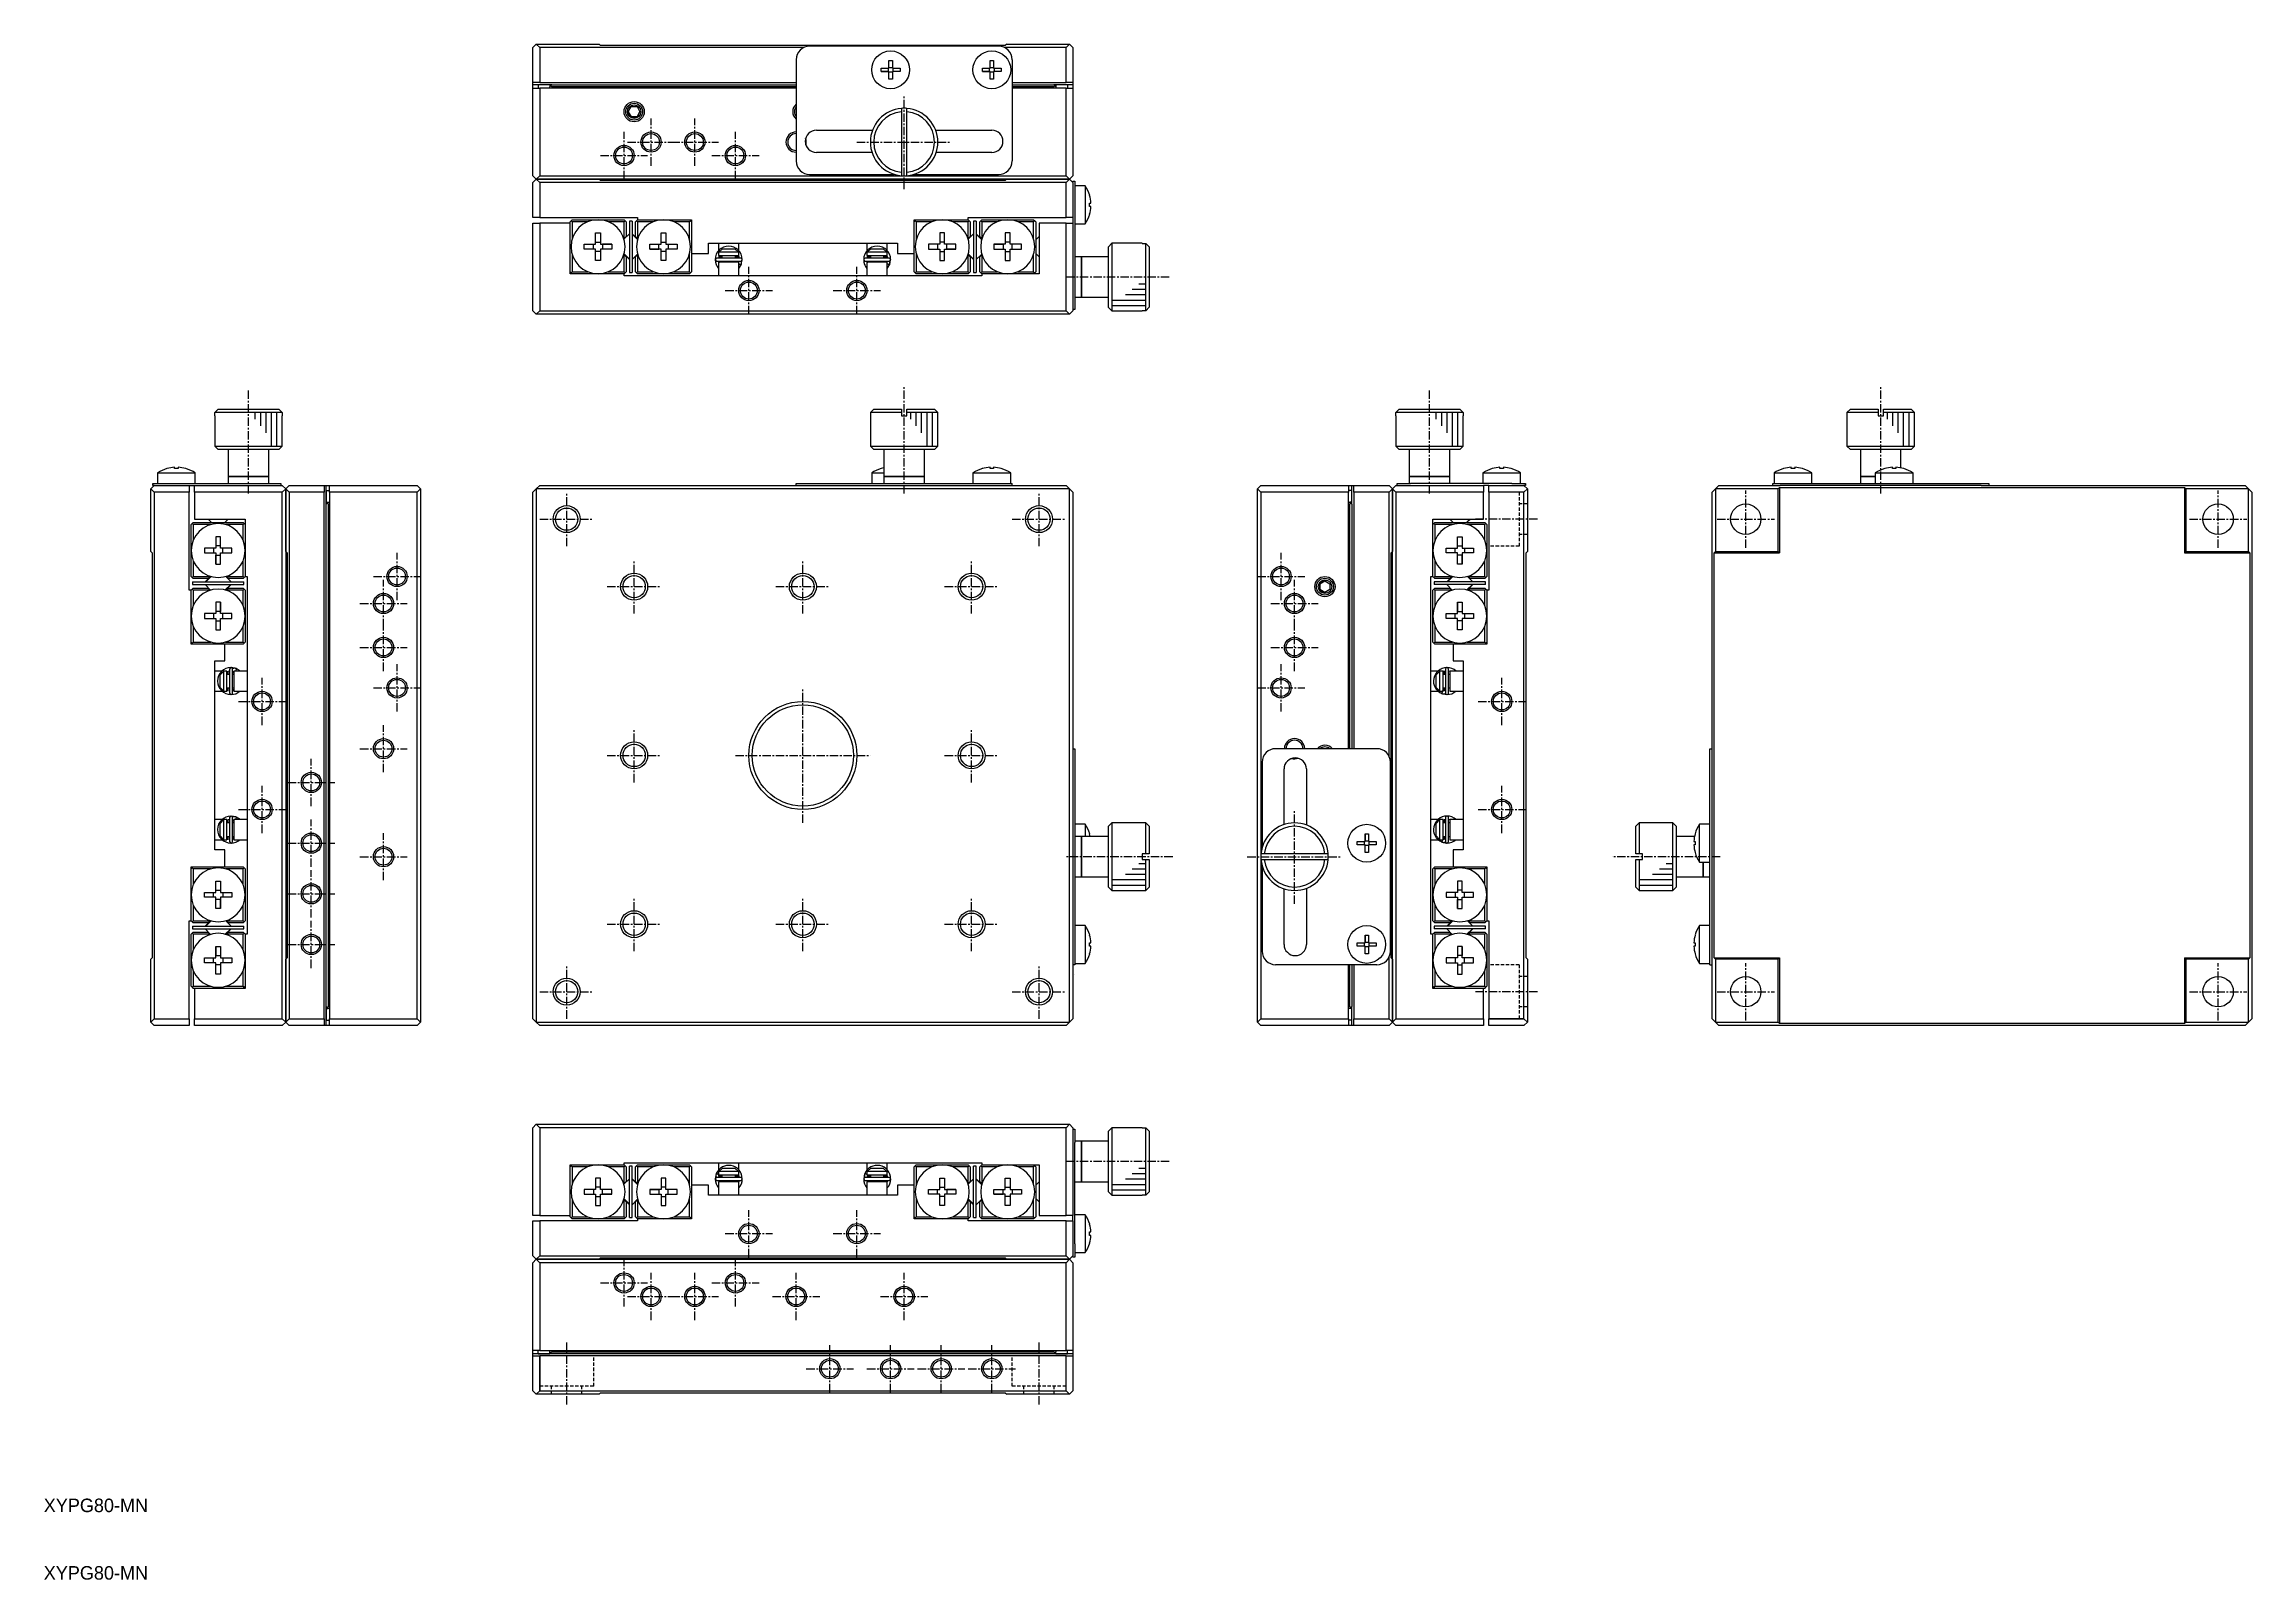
# Model space of a CAD drawing. Extents: x 10 to 337, y 10 to 237.
import ezdxf

# ---------------------------------------------------------------- set-up
doc = ezdxf.new("R2010")
doc.units = 0
doc.linetypes.add('CENTER', pattern=[2, 1.25, -0.25, 0.25, -0.25])
doc.linetypes.add('DASHED', pattern=[0.75, 0.5, -0.25])
doc.layers.get('0').update_dxf_attribs({"linetype": 'CONTINUOUS'})
doc.layers.add('CENTER', color=1, linetype='CENTER')
doc.styles.get("Standard").update_dxf_attribs({"font": 'FGP教科書体NT-M'})

msp = doc.modelspace()

# ---------------------------------------------------------------- texts
at = {"color": 7, "linetype": 'CONTINUOUS'}
for p in [(10, 20), (10, 10)]:
    msp.add_text('XYPG80-MN', height=2, dxfattribs=at).set_placement(p)

# ---------------------------------------------------------------- linework, layer by layer
at = {"color": 7, "linetype": 'CONTINUOUS'}
for p, q in [((82.49, 236.95), (82.99, 237.45)), ((82.49, 231.75), (82.49, 236.95)), ((82.99, 237.45), (83.49, 236.95)), ((82.99, 237.45), (92.29, 237.45)), ((83.49, 236.95), (83.49, 231.75)), ((122.61, 236.95), (83.49, 236.95)), ((92.49, 237.25), (92.29, 237.45)), ((152.49, 237.25), (92.49, 237.25)), ((151.49, 237.15), (123.49, 237.15)), ((161.49, 236.95), (152.36, 236.95)), ((152.69, 237.45), (152.49, 237.25)), ((152.69, 237.45), (161.99, 237.45)), ((161.49, 236.95), (161.99, 237.45)), ((161.49, 231.75), (161.49, 236.95)), ((161.99, 237.45), (162.49, 236.95)), ((162.49, 236.95), (162.49, 231.75)), ((121.49, 235.15), (121.49, 220.15)), ((134.09, 233.39), (134.09, 233.91)), ((134.09, 233.91), (135.23, 233.91)), ((135.23, 233.39), (134.09, 233.39)), ((134.09, 233.39), (135.16, 233.39)), ((135.16, 233.39), (135.16, 233.91)), ((135.23, 233.39), (135.16, 233.39)), ((135.23, 235.05), (135.75, 235.05)), ((135.23, 233.91), (135.23, 235.05)), ((135.23, 233.98), (135.75, 233.98)), ((135.23, 232.25), (135.23, 233.39)), ((135.75, 233.32), (135.23, 233.32)), ((135.75, 235.05), (135.75, 233.91)), ((135.75, 233.91), (136.89, 233.91)), ((135.75, 233.39), (135.75, 232.25)), ((136.89, 233.39), (135.75, 233.39)), ((135.82, 233.39), (135.75, 233.39)), ((135.82, 233.91), (135.82, 233.39)), ((136.89, 233.39), (135.82, 233.39)), ((136.89, 233.91), (136.89, 233.39)), ((149.09, 233.39), (149.09, 233.91)), ((149.09, 233.91), (150.23, 233.91)), ((150.23, 233.39), (149.09, 233.39)), ((149.09, 233.39), (150.16, 233.39)), ((150.16, 233.39), (150.16, 233.91)), ((150.23, 233.39), (150.16, 233.39)), ((150.23, 235.05), (150.75, 235.05)), ((150.23, 233.91), (150.23, 235.05)), ((150.23, 233.98), (150.75, 233.98)), ((150.23, 232.25), (150.23, 233.39)), ((150.75, 233.32), (150.23, 233.32)), ((150.75, 235.05), (150.75, 233.91)), ((150.75, 233.91), (151.89, 233.91)), ((150.75, 233.39), (150.75, 232.25)), ((151.89, 233.39), (150.75, 233.39)), ((150.82, 233.39), (150.75, 233.39)), ((150.82, 233.91), (150.82, 233.39)), ((151.89, 233.39), (150.82, 233.39)), ((151.89, 233.91), (151.89, 233.39)), ((153.49, 235.15), (153.49, 220.15)), ((83.49, 231.75), (82.49, 231.75)), ((82.49, 231.45), (82.49, 231.75)), ((83.26, 231.45), (82.49, 231.45)), ((82.49, 230.95), (82.49, 231.45)), ((82.49, 217.95), (82.49, 230.95)), ((82.49, 230.95), (83.49, 230.95)), ((83.26, 231.45), (83.26, 230.95)), ((84.99, 231.45), (83.26, 231.45)), ((84.99, 231.45), (83.26, 231.45)), ((83.49, 231.75), (121.49, 231.75)), ((83.49, 230.95), (83.49, 217.95)), ((121.49, 230.95), (83.49, 230.95)), ((84.99, 231.45), (84.99, 231.15)), ((85.29, 231.45), (84.99, 231.45)), ((85.14, 231.3), (84.99, 231.15)), ((84.99, 230.95), (84.99, 231.15)), ((85.29, 231.45), (85.14, 231.3)), ((85.29, 231.15), (85.14, 231.3)), ((85.29, 231.45), (121.49, 231.45)), ((85.29, 231.15), (85.29, 230.95)), ((121.49, 231.15), (85.29, 231.15)), ((135.75, 232.25), (135.23, 232.25)), ((150.75, 232.25), (150.23, 232.25)), ((153.49, 231.75), (161.49, 231.75)), ((153.49, 231.45), (159.69, 231.45)), ((159.69, 231.15), (153.49, 231.15)), ((161.49, 230.95), (153.49, 230.95)), ((159.84, 231.3), (159.69, 231.45)), ((159.99, 231.45), (159.69, 231.45)), ((159.84, 231.3), (159.69, 231.15)), ((159.69, 230.95), (159.69, 231.15)), ((159.99, 231.15), (159.84, 231.3)), ((159.99, 231.45), (159.99, 231.15)), ((161.71, 231.45), (159.99, 231.45)), ((161.71, 231.45), (159.99, 231.45)), ((159.99, 231.15), (159.99, 230.95)), ((162.49, 231.75), (161.49, 231.75)), ((161.49, 217.95), (161.49, 230.95)), ((161.49, 230.95), (162.49, 230.95)), ((161.71, 231.45), (161.71, 230.95)), ((162.49, 231.45), (161.71, 231.45)), ((162.49, 231.75), (162.49, 231.45)), ((162.49, 231.45), (162.49, 230.95)), ((162.49, 230.95), (162.49, 217.95)), ((96.62, 227.45), (97.05, 228.2)), ((97.05, 226.7), (96.62, 227.45)), ((96.62, 227.45), (97.05, 226.7)), ((97.05, 228.2), (97.92, 228.2)), ((97.92, 226.7), (97.05, 226.7)), ((97.05, 226.7), (97.92, 226.7)), ((97.92, 228.2), (98.35, 227.45)), ((98.35, 227.45), (97.92, 226.7)), ((97.92, 226.7), (98.35, 227.45)), ((137.09, 227.93), (137.09, 227.43)), ((137.09, 227.43), (137.09, 218.47)), ((137.89, 227.43), (137.89, 227.93)), ((137.89, 218.47), (137.89, 227.43)), ((124.49, 224.7), (132.8, 224.7)), ((142.17, 224.7), (150.49, 224.7)), ((132.73, 221.4), (124.49, 221.4)), ((150.49, 221.4), (142.24, 221.4)), ((82.49, 217.95), (82.99, 217.45)), ((82.49, 216.95), (82.99, 217.45)), ((82.49, 211.75), (82.49, 216.95)), ((82.99, 217.45), (83.49, 217.95)), ((82.99, 217.45), (83.49, 216.95)), ((82.99, 217.45), (92.29, 217.45)), ((92.29, 217.45), (82.99, 217.45)), ((83.49, 217.95), (137.49, 217.95)), ((83.49, 216.95), (83.49, 211.75)), ((161.49, 216.95), (83.49, 216.95)), ((92.49, 217.25), (92.29, 217.45)), ((152.69, 217.45), (92.29, 217.45)), ((152.49, 217.25), (92.49, 217.25)), ((123.49, 218.15), (136.09, 218.15)), ((137.09, 218.47), (137.09, 217.97)), ((137.49, 217.95), (161.49, 217.95)), ((137.89, 217.97), (137.89, 218.47)), ((138.89, 218.15), (151.49, 218.15)), ((152.69, 217.45), (152.49, 217.25)), ((152.69, 217.45), (161.99, 217.45)), ((161.99, 217.45), (152.69, 217.45)), ((161.49, 217.95), (161.99, 217.45)), ((161.49, 216.95), (161.99, 217.45)), ((161.49, 211.75), (161.49, 216.95)), ((161.99, 217.45), (162.49, 217.95)), ((161.99, 217.45), (162.49, 216.95)), ((162.49, 216.95), (162.49, 217.15)), ((162.49, 217.15), (162.79, 217.15)), ((162.49, 216.95), (162.49, 211.75)), ((162.79, 217.15), (162.79, 215.15)), ((164.33, 216.45), (162.79, 216.45)), ((164.33, 216.45), (164.33, 210.85)), ((162.79, 215.15), (162.79, 214.9)), ((162.79, 214.9), (162.79, 212.4)), ((164.98, 215.05), (164.99, 215.05)), ((164.98, 213.39), (164.98, 213.91)), ((164.98, 213.91), (165.17, 213.91)), ((165.17, 213.39), (164.98, 213.39)), ((83.49, 211.75), (82.49, 211.75)), ((82.49, 197.95), (82.49, 210.95)), ((82.49, 210.95), (83.49, 210.95)), ((83.49, 211.75), (97.99, 211.75)), ((87.99, 210.95), (83.49, 210.95)), ((83.49, 210.95), (83.49, 197.95)), ((88.14, 211.3), (87.99, 211.15)), ((87.99, 210.95), (87.99, 211.15)), ((87.99, 203.45), (87.99, 210.95)), ((88.14, 211.3), (88.29, 211.45)), ((88.29, 211.15), (88.14, 211.3)), ((88.29, 211.45), (92.14, 211.45)), ((88.29, 211.15), (88.29, 208.53)), ((90.62, 211.15), (88.29, 211.15)), ((91.78, 209.49), (92.5, 209.49)), ((91.78, 207.81), (91.78, 209.49)), ((92.14, 211.45), (95.99, 211.45)), ((92.5, 209.49), (92.5, 207.81)), ((95.99, 211.15), (93.66, 211.15)), ((95.99, 211.45), (96.14, 211.3)), ((96.14, 211.3), (95.99, 211.15)), ((95.99, 208.66), (95.99, 211.15)), ((96.29, 211.15), (96.14, 211.3)), ((96.29, 211.15), (96.29, 208.96)), ((97.19, 211.25), (96.79, 211.25)), ((96.79, 211.25), (96.79, 203.65)), ((97.19, 211.25), (97.19, 203.65)), ((97.84, 211.3), (97.69, 211.15)), ((97.69, 208.96), (97.69, 211.15)), ((97.84, 211.3), (97.99, 211.45)), ((97.99, 211.15), (97.84, 211.3)), ((97.99, 211.75), (97.99, 211.45)), ((97.99, 211.45), (105.99, 211.45)), ((97.99, 211.15), (97.99, 208.66)), ((100.32, 211.15), (97.99, 211.15)), ((101.48, 209.49), (102.2, 209.49)), ((101.48, 207.81), (101.48, 209.49)), ((102.2, 209.49), (102.2, 207.81)), ((105.69, 211.15), (103.36, 211.15)), ((105.69, 211.45), (105.84, 211.3)), ((105.84, 211.3), (105.69, 211.15)), ((105.69, 208.53), (105.69, 211.15)), ((105.99, 211.15), (105.84, 211.3)), ((105.99, 211.45), (105.99, 206.45)), ((138.99, 211.45), (146.99, 211.45)), ((138.99, 206.45), (138.99, 211.45)), ((139.14, 211.3), (138.99, 211.15)), ((139.14, 211.3), (139.29, 211.45)), ((139.29, 211.15), (139.14, 211.3)), ((141.62, 211.15), (139.29, 211.15)), ((139.29, 211.15), (139.29, 208.53)), ((143.5, 209.49), (142.78, 209.49)), ((142.78, 209.49), (142.78, 207.81)), ((143.5, 207.81), (143.5, 209.49)), ((146.99, 211.15), (144.66, 211.15)), ((146.99, 211.45), (146.99, 211.75)), ((146.99, 211.75), (161.49, 211.75)), ((146.99, 211.45), (147.14, 211.3)), ((147.14, 211.3), (146.99, 211.15)), ((146.99, 208.66), (146.99, 211.15)), ((147.29, 211.15), (147.14, 211.3)), ((147.29, 211.15), (147.29, 208.96)), ((147.79, 211.25), (147.79, 203.65)), ((148.19, 211.25), (147.79, 211.25)), ((148.19, 211.25), (148.19, 203.65)), ((148.84, 211.3), (148.69, 211.15)), ((148.69, 208.96), (148.69, 211.15)), ((148.84, 211.3), (148.99, 211.45)), ((148.99, 211.15), (148.84, 211.3)), ((148.99, 211.45), (152.84, 211.45)), ((148.99, 211.15), (148.99, 208.66)), ((151.32, 211.15), (148.99, 211.15)), ((153.2, 209.49), (152.48, 209.49)), ((152.48, 209.49), (152.48, 207.81)), ((152.84, 211.45), (156.69, 211.45)), ((153.2, 207.81), (153.2, 209.49)), ((156.69, 211.15), (154.36, 211.15)), ((156.69, 211.45), (156.84, 211.3)), ((156.84, 211.3), (156.69, 211.15)), ((156.69, 208.53), (156.69, 211.15)), ((156.99, 211.15), (156.84, 211.3)), ((156.99, 211.15), (156.99, 203.75)), ((157.49, 210.95), (157.49, 203.45)), ((161.49, 210.95), (157.49, 210.95)), ((162.49, 211.75), (161.49, 211.75)), ((161.49, 197.95), (161.49, 210.95)), ((161.49, 210.95), (162.49, 210.95)), ((162.49, 211.75), (162.49, 210.95)), ((162.49, 210.95), (162.49, 197.95)), ((162.79, 212.4), (162.79, 200.15)), ((162.79, 210.85), (164.33, 210.85)), ((164.99, 212.25), (164.98, 212.25)), ((88.29, 206.36), (88.29, 203.75)), ((90.1, 207.09), (90.1, 207.81)), ((90.1, 207.81), (91.78, 207.81)), ((90.1, 207.81), (91.45, 207.81)), ((91.78, 207.09), (90.1, 207.09)), ((91.45, 207.81), (91.78, 207.81)), ((91.45, 207.09), (91.45, 207.81)), ((91.78, 208.14), (92.5, 208.14)), ((91.78, 205.41), (91.78, 207.09)), ((92.5, 206.76), (91.78, 206.76)), ((92.5, 207.81), (94.17, 207.81)), ((92.5, 207.81), (92.82, 207.81)), ((92.5, 207.09), (92.5, 205.41)), ((94.17, 207.09), (92.5, 207.09)), ((94.17, 207.81), (92.82, 207.81)), ((92.82, 207.81), (92.82, 207.09)), ((94.17, 207.81), (94.17, 207.09)), ((95.96, 208.63), (95.99, 208.66)), ((95.99, 206.24), (95.96, 206.27)), ((96.79, 209.37), (95.98, 208.56)), ((95.98, 206.34), (96.79, 205.53)), ((95.99, 208.66), (96.29, 208.96)), ((96.79, 205.6), (95.99, 206.39)), ((96.29, 205.94), (95.99, 206.24)), ((95.99, 203.75), (95.99, 206.24)), ((97.99, 208.56), (97.19, 209.37)), ((97.19, 209.3), (97.98, 208.51)), ((97.19, 205.53), (97.99, 206.34)), ((97.69, 208.96), (97.99, 208.66)), ((97.99, 206.24), (97.69, 205.94)), ((97.99, 208.66), (98.01, 208.63)), ((98.01, 206.27), (97.99, 206.24)), ((97.99, 206.24), (97.99, 203.75)), ((99.8, 207.81), (101.48, 207.81)), ((99.8, 207.09), (99.8, 207.81)), ((101.48, 207.09), (99.8, 207.09)), ((99.8, 207.09), (101.15, 207.09)), ((101.15, 207.09), (101.15, 207.81)), ((101.48, 207.09), (101.15, 207.09)), ((101.48, 208.14), (102.2, 208.14)), ((101.48, 205.41), (101.48, 207.09)), ((102.2, 206.76), (101.48, 206.76)), ((102.2, 207.81), (103.87, 207.81)), ((102.2, 207.09), (102.2, 205.41)), ((103.87, 207.09), (102.2, 207.09)), ((102.52, 207.09), (102.2, 207.09)), ((102.52, 207.81), (102.52, 207.09)), ((103.87, 207.09), (102.52, 207.09)), ((103.87, 207.81), (103.87, 207.09)), ((105.69, 203.75), (105.69, 206.36)), ((105.99, 206.45), (105.99, 203.75)), ((105.99, 206.45), (108.49, 206.45)), ((108.49, 207.95), (110.41, 207.95)), ((108.49, 206.45), (108.49, 207.95)), ((109.99, 207.95), (109.99, 206.84)), ((110.04, 206.65), (109.99, 206.65)), ((109.99, 206.65), (109.99, 206.15)), ((109.99, 206.15), (112.99, 206.15)), ((110.04, 206.65), (110.57, 207.15)), ((112.93, 206.65), (110.04, 206.65)), ((110.41, 207.95), (112.56, 207.95)), ((110.49, 206.15), (110.49, 205.76)), ((110.57, 207.15), (112.4, 207.15)), ((112.4, 207.15), (112.93, 206.65)), ((112.49, 205.76), (112.49, 206.15)), ((112.56, 207.95), (132.41, 207.95)), ((112.99, 206.65), (112.93, 206.65)), ((112.93, 206.15), (113.04, 205.76)), ((112.99, 206.88), (112.99, 207.95)), ((112.99, 206.15), (112.99, 206.65)), ((131.99, 207.95), (131.99, 206.84)), ((132.04, 206.65), (131.99, 206.65)), ((131.99, 206.65), (131.99, 206.15)), ((131.99, 206.15), (134.99, 206.15)), ((132.04, 206.65), (132.57, 207.15)), ((134.93, 206.65), (132.04, 206.65)), ((132.41, 207.95), (134.56, 207.95)), ((132.49, 206.15), (132.49, 205.76)), ((132.57, 207.15), (134.4, 207.15)), ((134.4, 207.15), (134.93, 206.65)), ((134.49, 205.76), (134.49, 206.15)), ((134.56, 207.95), (136.49, 207.95)), ((134.99, 206.65), (134.93, 206.65)), ((134.93, 206.15), (135.04, 205.76)), ((134.99, 206.88), (134.99, 207.95)), ((134.99, 206.15), (134.99, 206.65)), ((136.49, 207.95), (136.49, 206.45)), ((136.49, 206.45), (138.99, 206.45)), ((138.99, 203.75), (138.99, 206.45)), ((139.29, 206.36), (139.29, 203.75)), ((142.78, 207.81), (141.1, 207.81)), ((141.1, 207.81), (141.1, 207.09)), ((141.1, 207.09), (142.78, 207.09)), ((141.1, 207.09), (142.45, 207.09)), ((142.45, 207.81), (142.45, 207.09)), ((142.45, 207.09), (142.78, 207.09)), ((143.5, 208.14), (142.78, 208.14)), ((142.78, 207.09), (142.78, 205.41)), ((142.78, 206.76), (143.5, 206.76)), ((145.17, 207.81), (143.5, 207.81)), ((143.5, 205.41), (143.5, 207.09)), ((143.5, 207.09), (145.17, 207.09)), ((143.5, 207.09), (143.82, 207.09)), ((143.82, 207.09), (143.82, 207.81)), ((145.17, 207.09), (143.82, 207.09)), ((145.17, 207.09), (145.17, 207.81)), ((146.96, 208.63), (146.99, 208.66)), ((146.99, 206.24), (146.96, 206.27)), ((147.79, 209.37), (146.98, 208.56)), ((146.98, 206.34), (147.79, 205.53)), ((146.99, 208.66), (147.29, 208.96)), ((147.79, 205.6), (146.99, 206.39)), ((146.99, 203.75), (146.99, 206.24)), ((147.29, 205.94), (146.99, 206.24)), ((148.99, 208.56), (148.19, 209.37)), ((148.19, 209.3), (148.98, 208.51)), ((148.19, 205.53), (148.99, 206.34)), ((148.69, 208.96), (148.99, 208.66)), ((148.99, 206.24), (148.69, 205.94)), ((148.99, 208.66), (149.01, 208.63)), ((149.01, 206.27), (148.99, 206.24)), ((148.99, 206.24), (148.99, 203.75)), ((152.48, 207.81), (150.8, 207.81)), ((150.8, 207.81), (150.8, 207.09)), ((150.8, 207.81), (152.15, 207.81)), ((150.8, 207.09), (152.48, 207.09)), ((152.48, 207.81), (152.15, 207.81)), ((152.15, 207.81), (152.15, 207.09)), ((153.2, 208.14), (152.48, 208.14)), ((152.48, 207.09), (152.48, 205.41)), ((152.48, 206.76), (153.2, 206.76)), ((154.87, 207.81), (153.2, 207.81)), ((153.52, 207.81), (153.2, 207.81)), ((153.2, 205.41), (153.2, 207.09)), ((153.2, 207.09), (154.87, 207.09)), ((154.87, 207.81), (153.52, 207.81)), ((153.52, 207.09), (153.52, 207.81)), ((154.87, 207.09), (154.87, 207.81)), ((156.69, 203.75), (156.69, 206.36)), ((157.24, 208.7), (156.99, 208.45)), ((156.99, 206.45), (157.24, 206.2)), ((157.49, 208.95), (157.24, 208.7)), ((157.24, 206.2), (157.49, 205.95)), ((168.29, 207.95), (167.79, 207.45)), ((167.79, 198.45), (167.79, 207.45)), ((168.29, 207.95), (168.29, 197.95)), ((172.79, 207.95), (168.29, 207.95)), ((172.79, 207.95), (172.79, 207.93)), ((172.79, 207.93), (173.29, 207.93)), ((173.29, 197.97), (173.29, 207.93)), ((173.29, 207.93), (173.79, 207.43)), ((173.79, 207.43), (173.79, 198.47)), ((87.99, 203.75), (88.14, 203.6)), ((95.99, 203.45), (87.99, 203.45)), ((88.14, 203.6), (88.29, 203.75)), ((88.29, 203.45), (88.14, 203.6)), ((88.29, 203.75), (90.62, 203.75)), ((92.5, 205.41), (91.78, 205.41)), ((93.66, 203.75), (95.99, 203.75)), ((95.99, 203.75), (96.14, 203.6)), ((96.14, 203.6), (95.99, 203.45)), ((95.99, 203.15), (95.99, 203.45)), ((148.99, 203.15), (95.99, 203.15)), ((96.14, 203.6), (96.29, 203.75)), ((96.29, 205.94), (96.29, 203.75)), ((96.79, 203.65), (97.19, 203.65)), ((97.69, 203.75), (97.69, 205.94)), ((97.69, 203.75), (97.84, 203.6)), ((97.84, 203.6), (97.99, 203.75)), ((97.99, 203.45), (97.84, 203.6)), ((97.99, 203.75), (100.32, 203.75)), ((101.84, 203.45), (97.99, 203.45)), ((102.2, 205.41), (101.48, 205.41)), ((105.69, 203.45), (101.84, 203.45)), ((103.36, 203.75), (105.69, 203.75)), ((105.69, 203.75), (105.84, 203.6)), ((105.84, 203.6), (105.69, 203.45)), ((105.84, 203.6), (105.99, 203.75)), ((109.64, 204.82), (109.64, 204.81)), ((109.64, 204.81), (109.64, 204.81)), ((109.64, 204.81), (109.64, 204.81)), ((109.64, 204.81), (109.64, 204.81)), ((109.64, 204.81), (109.64, 204.81)), ((109.64, 204.81), (109.64, 204.81)), ((109.64, 204.81), (109.64, 204.81)), ((109.64, 204.81), (109.64, 204.8)), ((109.64, 204.8), (109.64, 204.8)), ((109.64, 204.8), (109.64, 204.8)), ((109.64, 204.8), (109.64, 204.8)), ((109.64, 204.8), (109.65, 204.8)), ((109.65, 204.8), (109.65, 204.8)), ((109.65, 204.8), (109.66, 204.76)), ((109.66, 204.76), (109.66, 204.76)), ((109.66, 204.76), (109.66, 204.76)), ((109.66, 204.76), (109.66, 204.76)), ((109.66, 204.76), (109.67, 204.73)), ((113.28, 205.76), (109.73, 205.76)), ((109.73, 205.31), (113.28, 205.31)), ((109.99, 205.95), (110.49, 205.95)), ((112.99, 205.15), (109.99, 205.15)), ((109.99, 205.15), (109.99, 203.15)), ((110.08, 205.15), (110.33, 205.31)), ((110.49, 205.95), (110.49, 205.76)), ((110.49, 205.31), (110.49, 205.15)), ((110.49, 205.31), (110.49, 205.15)), ((112.49, 205.95), (112.99, 205.95)), ((112.49, 205.76), (112.49, 205.95)), ((112.49, 205.15), (112.49, 205.31)), ((112.49, 205.15), (112.49, 205.31)), ((112.68, 205.31), (112.93, 205.15)), ((112.99, 205.95), (112.99, 205.99)), ((112.99, 203.15), (112.99, 205.15)), ((113, 204.89), (112.99, 204.9)), ((113.34, 204.75), (112.99, 204.89)), ((112.99, 204.2), (113.35, 204.76)), ((113.01, 204.88), (113, 204.89)), ((113.03, 204.88), (113.01, 204.88)), ((113.04, 204.87), (113.03, 204.88)), ((113.06, 204.86), (113.04, 204.87)), ((113.07, 204.85), (113.06, 204.86)), ((113.09, 204.85), (113.07, 204.85)), ((113.11, 204.84), (113.09, 204.85)), ((113.13, 204.83), (113.11, 204.84)), ((113.14, 204.82), (113.13, 204.83)), ((113.16, 204.82), (113.14, 204.82)), ((113.18, 204.81), (113.16, 204.82)), ((113.2, 204.8), (113.18, 204.81)), ((113.21, 204.8), (113.2, 204.8)), ((113.23, 204.79), (113.21, 204.8)), ((113.25, 204.78), (113.23, 204.79)), ((113.26, 204.78), (113.25, 204.78)), ((113.27, 204.77), (113.26, 204.78)), ((113.29, 204.77), (113.27, 204.77)), ((113.3, 204.77), (113.29, 204.77)), ((113.31, 204.76), (113.3, 204.77)), ((113.32, 204.76), (113.31, 204.76)), ((113.33, 204.76), (113.32, 204.76)), ((113.33, 204.72), (113.37, 204.83)), ((113.34, 204.76), (113.33, 204.76)), ((113.33, 204.76), (113.33, 204.76)), ((113.35, 205.32), (113.34, 205.32)), ((113.34, 204.76), (113.34, 204.75)), ((113.35, 204.76), (113.34, 204.76)), ((113.34, 204.76), (113.34, 204.76)), ((113.36, 205.29), (113.35, 205.32)), ((113.35, 204.76), (113.36, 204.79)), ((113.35, 204.76), (113.35, 204.76)), ((113.37, 205.25), (113.36, 205.29)), ((113.36, 204.79), (113.37, 204.83)), ((113.37, 204.83), (113.5, 205.51)), ((113.38, 205.22), (113.37, 205.25)), ((113.37, 204.83), (113.38, 204.86)), ((113.39, 205.18), (113.38, 205.22)), ((113.38, 204.86), (113.39, 204.9)), ((113.39, 205.15), (113.39, 205.18)), ((113.4, 205.11), (113.39, 205.15)), ((113.39, 204.93), (113.4, 204.97)), ((113.39, 204.9), (113.39, 204.93)), ((113.4, 205.08), (113.4, 205.11)), ((113.4, 205.04), (113.4, 205.08)), ((113.4, 205), (113.4, 205.04)), ((113.4, 204.97), (113.4, 205)), ((131.64, 204.82), (131.64, 204.81)), ((131.64, 204.81), (131.64, 204.81)), ((131.64, 204.81), (131.64, 204.81)), ((131.64, 204.81), (131.64, 204.81)), ((131.64, 204.81), (131.64, 204.81)), ((131.64, 204.81), (131.64, 204.81)), ((131.64, 204.81), (131.64, 204.81)), ((131.64, 204.81), (131.64, 204.8)), ((131.64, 204.8), (131.64, 204.8)), ((131.64, 204.8), (131.64, 204.8)), ((131.64, 204.8), (131.64, 204.8)), ((131.64, 204.8), (131.65, 204.8)), ((131.65, 204.8), (131.65, 204.8)), ((131.65, 204.8), (131.66, 204.76)), ((131.66, 204.76), (131.66, 204.76)), ((131.66, 204.76), (131.66, 204.76)), ((131.66, 204.76), (131.66, 204.76)), ((131.66, 204.76), (131.67, 204.73)), ((135.28, 205.76), (131.73, 205.76)), ((131.73, 205.31), (135.28, 205.31)), ((131.99, 205.95), (132.49, 205.95)), ((134.99, 205.15), (131.99, 205.15)), ((131.99, 205.15), (131.99, 203.15)), ((132.08, 205.15), (132.33, 205.31)), ((132.49, 205.95), (132.49, 205.76)), ((132.49, 205.31), (132.49, 205.15)), ((132.49, 205.31), (132.49, 205.15)), ((134.49, 205.95), (134.99, 205.95)), ((134.49, 205.76), (134.49, 205.95)), ((134.49, 205.15), (134.49, 205.31)), ((134.49, 205.15), (134.49, 205.31)), ((134.68, 205.31), (134.93, 205.15)), ((134.99, 205.95), (134.99, 205.99)), ((134.99, 203.15), (134.99, 205.15)), ((135, 204.89), (134.99, 204.9)), ((135.33, 204.75), (134.99, 204.89)), ((134.99, 204.2), (135.35, 204.76)), ((135.01, 204.88), (135, 204.89)), ((135.03, 204.88), (135.01, 204.88)), ((135.04, 204.87), (135.03, 204.88)), ((135.06, 204.86), (135.04, 204.87)), ((135.07, 204.85), (135.06, 204.86)), ((135.09, 204.85), (135.07, 204.85)), ((135.11, 204.84), (135.09, 204.85)), ((135.13, 204.83), (135.11, 204.84)), ((135.14, 204.82), (135.13, 204.83)), ((135.16, 204.82), (135.14, 204.82)), ((135.18, 204.81), (135.16, 204.82)), ((135.2, 204.8), (135.18, 204.81)), ((135.21, 204.8), (135.2, 204.8)), ((135.23, 204.79), (135.21, 204.8)), ((135.25, 204.78), (135.23, 204.79)), ((135.26, 204.78), (135.25, 204.78)), ((135.27, 204.77), (135.26, 204.78)), ((135.29, 204.77), (135.27, 204.77)), ((135.3, 204.77), (135.29, 204.77)), ((135.31, 204.76), (135.3, 204.77)), ((135.32, 204.76), (135.31, 204.76)), ((135.33, 204.76), (135.32, 204.76)), ((135.33, 204.72), (135.34, 204.76)), ((135.34, 204.76), (135.33, 204.76)), ((135.33, 204.76), (135.33, 204.76)), ((135.34, 204.75), (135.33, 204.75)), ((135.35, 205.32), (135.34, 205.32)), ((135.34, 204.76), (135.37, 204.83)), ((135.34, 204.76), (135.34, 204.75)), ((135.35, 204.76), (135.34, 204.76)), ((135.34, 204.76), (135.34, 204.76)), ((135.34, 204.75), (135.34, 204.75)), ((135.36, 205.29), (135.35, 205.32)), ((135.35, 204.76), (135.36, 204.79)), ((135.35, 204.76), (135.35, 204.76)), ((135.37, 205.25), (135.36, 205.29)), ((135.36, 204.79), (135.37, 204.83)), ((135.37, 204.83), (135.5, 205.51)), ((135.38, 205.22), (135.37, 205.25)), ((135.37, 204.83), (135.38, 204.86)), ((135.39, 205.18), (135.38, 205.22)), ((135.38, 204.86), (135.39, 204.9)), ((135.39, 205.15), (135.39, 205.18)), ((135.4, 205.11), (135.39, 205.15)), ((135.39, 204.93), (135.4, 204.97)), ((135.39, 204.9), (135.39, 204.93)), ((135.4, 205.08), (135.4, 205.11)), ((135.4, 205.04), (135.4, 205.08)), ((135.4, 205), (135.4, 205.04)), ((135.4, 204.97), (135.4, 205)), ((138.99, 203.75), (139.14, 203.6)), ((139.14, 203.6), (139.29, 203.75)), ((139.29, 203.45), (139.14, 203.6)), ((139.29, 203.75), (141.62, 203.75)), ((143.14, 203.45), (139.29, 203.45)), ((142.78, 205.41), (143.5, 205.41)), ((146.99, 203.45), (143.14, 203.45)), ((144.66, 203.75), (146.99, 203.75)), ((146.99, 203.75), (147.14, 203.6)), ((147.14, 203.6), (146.99, 203.45)), ((147.14, 203.6), (147.29, 203.75)), ((147.29, 205.94), (147.29, 203.75)), ((147.79, 203.65), (148.19, 203.65)), ((148.69, 203.75), (148.69, 205.94)), ((148.69, 203.75), (148.84, 203.6)), ((148.84, 203.6), (148.99, 203.75)), ((148.99, 203.45), (148.84, 203.6)), ((148.99, 203.75), (151.32, 203.75)), ((148.99, 203.45), (148.99, 203.15)), ((157.49, 203.45), (148.99, 203.45)), ((152.48, 205.41), (153.2, 205.41)), ((154.36, 203.75), (156.69, 203.75)), ((156.69, 203.75), (156.84, 203.6)), ((156.84, 203.6), (156.69, 203.45)), ((156.84, 203.6), (156.99, 203.75)), ((163.79, 205.95), (162.79, 205.95)), ((163.79, 205.95), (163.79, 199.95)), ((163.79, 199.95), (163.79, 205.95)), ((167.79, 205.95), (163.79, 205.95)), ((162.79, 200.15), (162.79, 198.15)), ((162.79, 199.95), (163.79, 199.95)), ((163.79, 199.95), (167.79, 199.95)), ((82.49, 197.95), (82.99, 197.45)), ((82.99, 197.45), (83.49, 197.95)), ((161.99, 197.45), (82.99, 197.45)), ((83.49, 197.95), (161.49, 197.95)), ((161.49, 197.95), (161.99, 197.45)), ((161.99, 197.45), (162.49, 197.95)), ((162.79, 198.15), (162.49, 198.15)), ((167.79, 198.45), (168.29, 197.95)), ((168.29, 197.95), (172.79, 197.95)), ((173.29, 197.97), (172.79, 197.97)), ((172.79, 197.97), (172.79, 197.95)), ((173.79, 198.47), (173.29, 197.97)), ((35.36, 182.89), (35.86, 183.39)), ((35.86, 183.39), (44.83, 183.39)), ((44.83, 183.39), (45.33, 182.89)), ((132.99, 183.39), (132.49, 182.89)), ((132.99, 183.39), (137.09, 183.39)), ((137.09, 183.39), (137.09, 182.89)), ((137.89, 183.39), (141.99, 183.39)), ((137.89, 182.89), (137.89, 183.39)), ((142.49, 182.89), (141.99, 183.39)), ((210.36, 182.89), (210.86, 183.39)), ((210.86, 183.39), (219.83, 183.39)), ((219.83, 183.39), (220.33, 182.89)), ((277.71, 183.39), (277.21, 182.89)), ((277.71, 183.39), (281.81, 183.39)), ((281.81, 183.39), (281.81, 182.89)), ((282.61, 183.39), (286.71, 183.39)), ((282.61, 182.89), (282.61, 183.39)), ((287.21, 182.89), (286.71, 183.39)), ((35.35, 182.39), (35.36, 182.39)), ((35.35, 182.39), (35.35, 177.89)), ((45.33, 182.89), (35.36, 182.89)), ((35.36, 182.39), (35.36, 182.89)), ((45.33, 182.89), (45.33, 182.39)), ((45.33, 182.39), (45.35, 182.39)), ((45.35, 177.89), (45.35, 182.39)), ((137.09, 182.89), (132.49, 182.89)), ((132.49, 182.89), (132.49, 177.89)), ((137.09, 182.89), (137.09, 182.39)), ((137.09, 182.39), (137.89, 182.39)), ((142.49, 182.89), (137.89, 182.89)), ((137.89, 182.39), (137.89, 182.89)), ((142.49, 177.89), (142.49, 182.89)), ((210.35, 182.39), (210.36, 182.39)), ((210.35, 182.39), (210.35, 177.89)), ((220.33, 182.89), (210.36, 182.89)), ((210.36, 182.39), (210.36, 182.89)), ((220.33, 182.89), (220.33, 182.39)), ((220.33, 182.39), (220.35, 182.39)), ((220.35, 177.89), (220.35, 182.39)), ((281.81, 182.89), (277.21, 182.89)), ((277.21, 182.89), (277.21, 177.89)), ((281.81, 182.89), (281.81, 182.39)), ((281.81, 182.39), (282.61, 182.39)), ((287.21, 182.89), (282.61, 182.89)), ((282.61, 182.39), (282.61, 182.89)), ((287.21, 177.89), (287.21, 182.89)), ((35.35, 177.89), (45.35, 177.89)), ((35.35, 177.89), (35.85, 177.39)), ((44.85, 177.39), (35.85, 177.39)), ((37.35, 177.39), (37.35, 173.39)), ((43.35, 173.39), (43.35, 177.39)), ((44.85, 177.39), (45.35, 177.89)), ((132.49, 177.89), (142.49, 177.89)), ((132.49, 177.89), (132.99, 177.39)), ((141.99, 177.39), (132.99, 177.39)), ((134.49, 177.39), (134.49, 173.39)), ((140.49, 173.39), (140.49, 177.39)), ((141.99, 177.39), (142.49, 177.89)), ((210.35, 177.89), (220.35, 177.89)), ((210.35, 177.89), (210.85, 177.39)), ((219.85, 177.39), (210.85, 177.39)), ((212.35, 177.39), (212.35, 173.39)), ((218.35, 173.39), (218.35, 177.39)), ((219.85, 177.39), (220.35, 177.89)), ((277.21, 177.89), (282.21, 177.89)), ((277.21, 177.89), (277.71, 177.39)), ((282.21, 177.39), (277.71, 177.39)), ((279.21, 177.39), (279.21, 173.39)), ((282.21, 177.89), (287.21, 177.89)), ((286.71, 177.39), (282.21, 177.39)), ((285.21, 174.68), (285.21, 177.39)), ((286.71, 177.39), (287.21, 177.89)), ((26.85, 173.93), (32.45, 173.93)), ((26.85, 173.93), (26.85, 172.39)), ((28.25, 174.58), (28.24, 174.59)), ((29.39, 174.58), (29.39, 174.78)), ((29.91, 174.58), (29.39, 174.58)), ((29.91, 174.78), (29.91, 174.58)), ((31.05, 174.59), (31.05, 174.58)), ((32.45, 172.39), (32.45, 173.93)), ((37.35, 173.39), (43.35, 173.39)), ((43.35, 173.39), (37.35, 173.39)), ((37.35, 173.39), (37.35, 172.39)), ((43.35, 172.39), (43.35, 173.39)), ((132.69, 173.93), (134.49, 173.93)), ((132.69, 173.93), (132.69, 172.39)), ((134.09, 174.58), (134.08, 174.59)), ((134.09, 174.58), (134.08, 174.59)), ((134.49, 173.39), (137.49, 173.39)), ((137.49, 173.39), (134.49, 173.39)), ((134.49, 173.39), (134.49, 172.39)), ((137.49, 173.39), (140.49, 173.39)), ((140.49, 173.39), (137.49, 173.39)), ((140.49, 172.39), (140.49, 173.39)), ((147.69, 173.93), (153.29, 173.93)), ((147.69, 173.93), (147.69, 172.39)), ((149.09, 174.58), (149.08, 174.59)), ((149.09, 174.58), (149.08, 174.59)), ((150.23, 174.58), (150.23, 174.78)), ((150.75, 174.58), (150.23, 174.58)), ((150.75, 174.78), (150.75, 174.58)), ((151.89, 174.59), (151.89, 174.58)), ((151.89, 174.59), (151.89, 174.58)), ((153.29, 172.39), (153.29, 173.93)), ((212.35, 173.39), (218.35, 173.39)), ((218.35, 173.39), (212.35, 173.39)), ((212.35, 173.39), (212.35, 172.39)), ((218.35, 172.39), (218.35, 173.39)), ((223.25, 173.93), (228.85, 173.93)), ((223.25, 173.93), (223.25, 172.39)), ((224.65, 174.58), (224.64, 174.59)), ((225.79, 174.58), (225.79, 174.78)), ((226.31, 174.58), (225.79, 174.58)), ((226.31, 174.78), (226.31, 174.58)), ((227.45, 174.59), (227.45, 174.58)), ((228.85, 172.39), (228.85, 173.93)), ((266.41, 173.93), (269.21, 173.93)), ((266.41, 173.93), (266.41, 172.39)), ((267.81, 174.58), (267.8, 174.59)), ((268.95, 174.58), (268.95, 174.78)), ((269.47, 174.58), (268.95, 174.58)), ((269.21, 173.93), (272.01, 173.93)), ((269.47, 174.78), (269.47, 174.58)), ((270.61, 174.59), (270.61, 174.58)), ((272.01, 172.39), (272.01, 173.93)), ((279.21, 173.39), (281.41, 173.39)), ((281.41, 173.39), (279.21, 173.39)), ((279.21, 173.39), (279.21, 172.39)), ((281.41, 173.93), (284.21, 173.93)), ((281.41, 173.93), (281.41, 172.39)), ((282.81, 174.58), (282.8, 174.59)), ((283.95, 174.58), (283.95, 174.78)), ((284.47, 174.58), (283.95, 174.58)), ((284.21, 173.93), (287.01, 173.93)), ((284.47, 174.78), (284.47, 174.58)), ((285.61, 174.59), (285.61, 174.58)), ((287.01, 172.39), (287.01, 173.93)), ((25.85, 171.59), (26.35, 172.09)), ((25.85, 162.29), (25.85, 171.59)), ((26.35, 171.09), (25.85, 171.59)), ((26.15, 172.09), (26.15, 172.39)), ((26.15, 172.39), (28.15, 172.39)), ((26.35, 172.09), (26.15, 172.09)), ((26.35, 172.09), (31.55, 172.09)), ((26.35, 171.09), (26.35, 93.09)), ((31.55, 171.09), (26.35, 171.09)), ((28.15, 172.39), (28.4, 172.39)), ((28.4, 172.39), (30.9, 172.39)), ((30.9, 172.39), (43.15, 172.39)), ((31.55, 172.09), (32.35, 172.09)), ((31.55, 172.09), (31.55, 171.09)), ((31.55, 156.59), (31.55, 171.09)), ((32.35, 172.09), (45.35, 172.09)), ((32.35, 171.09), (32.35, 172.09)), ((45.35, 171.09), (32.35, 171.09)), ((32.35, 171.09), (32.35, 167.09)), ((43.15, 172.39), (45.15, 172.39)), ((45.15, 172.39), (45.15, 172.09)), ((45.85, 171.59), (45.35, 172.09)), ((45.35, 171.09), (45.85, 171.59)), ((45.35, 93.09), (45.35, 171.09)), ((45.85, 171.59), (46.35, 172.09)), ((46.35, 171.09), (45.85, 171.59)), ((45.85, 162.29), (45.85, 171.59)), ((45.85, 171.59), (45.85, 162.29)), ((46.35, 172.09), (51.55, 172.09)), ((51.55, 171.09), (46.35, 171.09)), ((46.35, 171.09), (46.35, 93.09)), ((51.55, 172.09), (51.55, 171.09)), ((51.55, 172.09), (51.85, 172.09)), ((51.55, 93.09), (51.55, 171.09)), ((51.85, 171.31), (51.85, 172.09)), ((51.85, 172.09), (52.35, 172.09)), ((51.85, 171.31), (52.35, 171.31)), ((51.85, 171.31), (52.35, 171.31)), ((51.85, 169.59), (51.85, 171.31)), ((51.85, 171.31), (51.85, 169.59)), ((52.35, 171.09), (52.35, 172.09)), ((52.35, 172.09), (65.35, 172.09)), ((65.35, 171.09), (52.35, 171.09)), ((52.35, 171.09), (52.35, 93.09)), ((65.85, 171.59), (65.35, 172.09)), ((65.35, 171.09), (65.85, 171.59)), ((65.35, 93.09), (65.35, 171.09)), ((65.85, 171.59), (65.85, 92.59)), ((82.49, 171.09), (82.99, 171.59)), ((82.49, 93.09), (82.49, 171.09)), ((82.99, 171.59), (83.49, 172.09)), ((161.99, 171.59), (82.99, 171.59)), ((82.99, 171.59), (82.99, 92.59)), ((83.49, 172.09), (161.49, 172.09)), ((121.49, 172.09), (121.49, 172.39)), ((121.49, 172.39), (123.49, 172.39)), ((123.49, 172.39), (134.24, 172.39)), ((134.24, 172.39), (136.74, 172.39)), ((136.74, 172.39), (141.22, 172.39)), ((140.49, 172.39), (153.49, 172.39)), ((153.49, 172.09), (153.49, 172.39)), ((161.49, 172.09), (161.99, 171.59)), ((161.99, 92.59), (161.99, 171.59)), ((161.99, 171.59), (162.49, 171.09)), ((162.49, 171.09), (162.49, 93.09)), ((190.35, 172.09), (189.85, 171.59)), ((189.85, 92.59), (189.85, 171.59)), ((189.85, 171.59), (190.35, 171.09)), ((190.35, 172.09), (203.35, 172.09)), ((190.35, 171.09), (190.35, 117.09)), ((203.35, 171.09), (190.35, 171.09)), ((203.35, 172.09), (203.85, 172.09)), ((203.35, 172.09), (203.35, 171.09)), ((203.85, 171.31), (203.35, 171.31)), ((203.35, 133.09), (203.35, 171.09)), ((203.85, 171.31), (203.85, 172.09)), ((203.85, 172.09), (204.15, 172.09)), ((203.85, 169.59), (203.85, 171.31)), ((203.85, 169.59), (203.85, 171.31)), ((204.15, 172.09), (209.35, 172.09)), ((204.15, 171.09), (204.15, 172.09)), ((209.35, 171.09), (204.15, 171.09)), ((204.15, 171.09), (204.15, 133.09)), ((209.35, 172.09), (209.85, 171.59)), ((209.85, 171.59), (209.35, 171.09)), ((209.35, 131.96), (209.35, 171.09)), ((210.35, 172.09), (209.85, 171.59)), ((209.85, 171.59), (209.85, 162.29)), ((209.85, 171.59), (210.35, 171.09)), ((209.85, 162.29), (209.85, 171.59)), ((210.35, 172.09), (223.35, 172.09)), ((223.35, 171.09), (210.35, 171.09)), ((210.35, 171.09), (210.35, 93.09)), ((210.55, 172.09), (210.55, 172.39)), ((210.55, 172.39), (212.55, 172.39)), ((224.8, 172.39), (212.55, 172.39)), ((224.15, 172.09), (223.35, 172.09)), ((223.35, 172.09), (223.35, 171.09)), ((223.35, 167.09), (223.35, 171.09)), ((224.15, 171.09), (224.15, 172.09)), ((224.15, 172.09), (229.35, 172.09)), ((224.15, 171.09), (224.15, 156.59)), ((229.35, 171.09), (224.15, 171.09)), ((229.35, 171.09), (224.15, 171.09)), ((227.3, 172.39), (224.8, 172.39)), ((227.55, 172.39), (227.3, 172.39)), ((227.55, 172.39), (229.55, 172.39)), ((229.55, 172.09), (229.35, 172.09)), ((229.35, 172.09), (229.85, 171.59)), ((229.85, 171.59), (229.35, 171.09)), ((229.35, 93.09), (229.35, 171.09)), ((229.55, 172.39), (229.55, 172.09)), ((229.85, 171.59), (229.85, 162.29)), ((257.71, 171.59), (257.21, 171.09)), ((257.21, 93.09), (257.21, 171.09)), ((258.21, 172.09), (257.71, 171.59)), ((267.01, 171.59), (257.71, 171.59)), ((257.71, 171.59), (257.71, 162.29)), ((258.21, 172.09), (267.33, 172.09)), ((266.21, 172.09), (266.21, 172.39)), ((266.21, 172.39), (268.21, 172.39)), ((267.01, 171.59), (267.21, 171.79)), ((267.01, 162.29), (267.01, 171.59)), ((267.21, 171.79), (327.21, 171.79)), ((267.21, 171.79), (267.21, 162.09)), ((268.21, 172.09), (267.33, 172.09)), ((268.21, 172.39), (270.46, 172.39)), ((296.21, 172.09), (268.21, 172.09)), ((270.46, 172.39), (282.96, 172.39)), ((282.96, 172.39), (285.46, 172.39)), ((285.46, 172.39), (296.21, 172.39)), ((296.21, 172.39), (298.21, 172.39)), ((297.08, 172.09), (296.21, 172.09)), ((297.08, 172.09), (336.21, 172.09)), ((298.21, 172.39), (298.21, 172.09)), ((327.21, 171.79), (327.41, 171.59)), ((327.21, 171.79), (327.21, 162.09)), ((327.41, 171.59), (327.41, 162.29)), ((336.71, 171.59), (327.41, 171.59)), ((336.71, 171.59), (336.21, 172.09)), ((336.71, 162.29), (336.71, 171.59)), ((337.21, 171.09), (336.71, 171.59)), ((337.21, 171.09), (337.21, 93.09)), ((32.35, 167.09), (39.85, 167.09)), ((34.35, 167.09), (34.6, 166.84)), ((37.1, 166.84), (37.35, 167.09)), ((39.85, 167.09), (39.85, 158.59)), ((51.85, 169.59), (52.15, 169.59)), ((51.85, 169.59), (52.15, 169.59)), ((51.85, 169.29), (51.85, 169.59)), ((52, 169.44), (51.85, 169.29)), ((51.85, 94.89), (51.85, 169.29)), ((52.15, 169.59), (52, 169.44)), ((52, 169.44), (52.15, 169.29)), ((52.15, 169.59), (52.35, 169.59)), ((52.15, 169.29), (52.15, 94.89)), ((52.35, 169.29), (52.15, 169.29)), ((203.35, 169.59), (203.55, 169.59)), ((203.55, 169.29), (203.35, 169.29)), ((203.85, 169.59), (203.55, 169.59)), ((203.7, 169.44), (203.55, 169.59)), ((203.55, 169.29), (203.7, 169.44)), ((203.55, 133.09), (203.55, 169.29)), ((203.85, 169.29), (203.7, 169.44)), ((203.85, 169.29), (203.85, 169.59)), ((203.85, 169.29), (203.85, 133.09)), ((215.85, 167.09), (223.35, 167.09)), ((215.85, 158.59), (215.85, 167.09)), ((218.35, 167.09), (218.6, 166.84)), ((221.1, 166.84), (221.35, 167.09)), ((31.85, 166.29), (32, 166.44)), ((31.85, 162.44), (31.85, 166.29)), ((32.15, 166.59), (32, 166.44)), ((32, 166.44), (32.15, 166.29)), ((32.15, 166.59), (39.55, 166.59)), ((32.15, 166.29), (32.15, 163.96)), ((34.76, 166.29), (32.15, 166.29)), ((34.6, 166.84), (34.85, 166.59)), ((36.21, 164.48), (35.49, 164.48)), ((35.49, 164.48), (35.49, 162.8)), ((35.49, 164.48), (35.49, 163.13)), ((36.21, 162.8), (36.21, 164.48)), ((36.85, 166.59), (37.1, 166.84)), ((39.55, 166.29), (36.93, 166.29)), ((39.7, 166.44), (39.55, 166.59)), ((39.55, 166.29), (39.7, 166.44)), ((39.55, 163.96), (39.55, 166.29)), ((39.7, 166.44), (39.85, 166.29)), ((215.85, 166.29), (216, 166.44)), ((216.15, 166.59), (216, 166.44)), ((216, 166.44), (216.15, 166.29)), ((216.15, 166.59), (223.55, 166.59)), ((216.15, 166.29), (216.15, 163.96)), ((218.76, 166.29), (216.15, 166.29)), ((218.6, 166.84), (218.85, 166.59)), ((219.49, 164.48), (220.21, 164.48)), ((219.49, 162.8), (219.49, 164.48)), ((220.21, 164.48), (220.21, 162.8)), ((220.21, 164.48), (220.21, 163.13)), ((220.85, 166.59), (221.1, 166.84)), ((223.55, 166.29), (220.93, 166.29)), ((223.7, 166.44), (223.55, 166.59)), ((223.55, 166.29), (223.7, 166.44)), ((223.55, 163.96), (223.55, 166.29)), ((223.7, 166.44), (223.85, 166.29)), ((223.85, 166.29), (223.85, 162.44)), ((25.85, 162.29), (26.05, 162.09)), ((26.05, 162.09), (26.05, 102.09)), ((31.85, 158.59), (31.85, 162.44)), ((32.15, 160.92), (32.15, 158.59)), ((35.49, 162.8), (33.81, 162.8)), ((33.81, 162.8), (33.81, 162.08)), ((33.81, 162.08), (35.49, 162.08)), ((35.16, 162.8), (35.16, 162.08)), ((35.49, 163.13), (35.49, 162.8)), ((36.21, 163.13), (35.49, 163.13)), ((35.49, 162.08), (35.49, 160.4)), ((35.49, 162.08), (35.49, 161.75)), ((35.49, 160.4), (35.49, 161.75)), ((35.49, 161.75), (36.21, 161.75)), ((35.49, 160.4), (36.21, 160.4)), ((37.88, 162.8), (36.21, 162.8)), ((36.21, 162.08), (37.88, 162.08)), ((36.21, 160.4), (36.21, 162.08)), ((36.53, 162.08), (36.53, 162.8)), ((37.88, 162.08), (37.88, 162.8)), ((39.55, 158.59), (39.55, 160.92)), ((45.85, 162.29), (46.05, 162.09)), ((45.85, 162.29), (45.85, 101.89)), ((46.05, 162.09), (46.05, 102.09)), ((209.65, 162.09), (209.85, 162.29)), ((209.65, 102.09), (209.65, 162.09)), ((209.85, 101.89), (209.85, 162.29)), ((216.15, 160.92), (216.15, 158.59)), ((217.81, 162.8), (219.49, 162.8)), ((217.81, 162.08), (217.81, 162.8)), ((219.49, 162.08), (217.81, 162.08)), ((219.16, 162.08), (219.16, 162.8)), ((219.49, 163.13), (220.21, 163.13)), ((219.49, 160.4), (219.49, 162.08)), ((220.21, 161.75), (219.49, 161.75)), ((220.21, 160.4), (219.49, 160.4)), ((220.21, 163.13), (220.21, 162.8)), ((220.21, 162.8), (221.88, 162.8)), ((220.21, 162.08), (220.21, 160.4)), ((221.88, 162.08), (220.21, 162.08)), ((220.21, 162.08), (220.21, 161.75)), ((220.21, 160.4), (220.21, 161.75)), ((220.53, 162.8), (220.53, 162.08)), ((221.88, 162.8), (221.88, 162.08)), ((223.55, 158.59), (223.55, 160.92)), ((223.85, 162.44), (223.85, 158.59)), ((229.65, 162.09), (229.85, 162.29)), ((229.65, 102.09), (229.65, 162.09)), ((257.51, 162.09), (257.71, 162.29)), ((257.51, 102.09), (257.51, 162.09)), ((257.51, 162.09), (267.21, 162.09)), ((257.71, 162.29), (267.01, 162.29)), ((267.21, 162.09), (267.01, 162.29)), ((327.21, 162.09), (327.41, 162.29)), ((327.21, 162.09), (336.91, 162.09)), ((327.41, 162.29), (336.71, 162.29)), ((336.71, 162.29), (336.91, 162.09)), ((336.91, 162.09), (336.91, 102.09)), ((32, 158.44), (31.85, 158.59)), ((32.15, 158.59), (32, 158.44)), ((32, 158.44), (32.15, 158.29)), ((32.05, 157.79), (39.65, 157.79)), ((32.05, 157.79), (32.05, 157.39)), ((32.05, 157.39), (39.65, 157.39)), ((32.15, 158.59), (34.64, 158.59)), ((34.34, 158.29), (32.15, 158.29)), ((34.73, 158.6), (33.92, 157.79)), ((33.92, 157.39), (34.73, 156.58)), ((34, 157.79), (34.79, 158.58)), ((34.34, 158.29), (34.64, 158.59)), ((34.64, 158.59), (34.66, 158.62)), ((37.7, 157.39), (36.9, 156.6)), ((37.77, 157.79), (36.96, 158.6)), ((36.96, 156.58), (37.77, 157.39)), ((37.03, 158.62), (37.06, 158.59)), ((37.06, 158.59), (39.55, 158.59)), ((37.06, 158.59), (37.36, 158.29)), ((39.55, 158.29), (37.36, 158.29)), ((39.7, 158.44), (39.55, 158.59)), ((39.55, 158.29), (39.7, 158.44)), ((39.65, 157.39), (39.65, 157.79)), ((39.85, 158.59), (39.7, 158.44)), ((39.85, 158.59), (40.15, 158.59)), ((40.15, 158.59), (40.15, 105.59)), ((199.1, 157.52), (199.85, 157.96)), ((199.85, 157.96), (199.1, 157.52)), ((199.1, 156.66), (199.1, 157.52)), ((199.1, 157.52), (199.1, 156.66)), ((199.85, 157.96), (200.6, 157.52)), ((200.6, 157.52), (200.6, 156.66)), ((215.55, 158.59), (215.85, 158.59)), ((215.55, 105.59), (215.55, 158.59)), ((216, 158.44), (215.85, 158.59)), ((216.15, 158.59), (216, 158.44)), ((216, 158.44), (216.15, 158.29)), ((223.65, 157.79), (216.05, 157.79)), ((216.05, 157.79), (216.05, 157.39)), ((223.65, 157.39), (216.05, 157.39)), ((216.15, 158.59), (218.64, 158.59)), ((218.34, 158.29), (216.15, 158.29)), ((218.73, 158.6), (217.92, 157.79)), ((217.92, 157.39), (218.73, 156.58)), ((218, 157.79), (218.79, 158.58)), ((218.34, 158.29), (218.64, 158.59)), ((218.64, 158.59), (218.66, 158.62)), ((221.7, 157.39), (220.9, 156.6)), ((221.77, 157.79), (220.96, 158.6)), ((220.96, 156.58), (221.77, 157.39)), ((221.03, 158.62), (221.06, 158.59)), ((221.06, 158.59), (223.55, 158.59)), ((221.06, 158.59), (221.36, 158.29)), ((223.55, 158.29), (221.36, 158.29)), ((223.7, 158.44), (223.55, 158.59)), ((223.55, 158.29), (223.7, 158.44)), ((223.65, 157.39), (223.65, 157.79)), ((223.85, 158.59), (223.7, 158.44)), ((31.85, 156.59), (31.55, 156.59)), ((31.85, 156.59), (32, 156.74)), ((31.85, 148.59), (31.85, 156.59)), ((32.15, 156.89), (32, 156.74)), ((32, 156.74), (32.15, 156.59)), ((32.15, 156.89), (34.34, 156.89)), ((34.64, 156.59), (32.15, 156.59)), ((32.15, 156.59), (32.15, 154.26)), ((34.64, 156.59), (34.34, 156.89)), ((34.66, 156.56), (34.64, 156.59)), ((36.21, 154.78), (35.49, 154.78)), ((35.49, 154.78), (35.49, 153.1)), ((36.21, 153.1), (36.21, 154.78)), ((36.21, 154.78), (36.21, 153.43)), ((37.06, 156.59), (37.03, 156.56)), ((37.36, 156.89), (37.06, 156.59)), ((39.55, 156.59), (37.06, 156.59)), ((37.36, 156.89), (39.55, 156.89)), ((39.7, 156.74), (39.55, 156.89)), ((39.55, 156.59), (39.7, 156.74)), ((39.55, 154.26), (39.55, 156.59)), ((39.7, 156.74), (39.85, 156.59)), ((39.85, 156.59), (39.85, 152.74)), ((199.85, 156.22), (199.1, 156.66)), ((199.1, 156.66), (199.85, 156.22)), ((200.6, 156.66), (199.85, 156.22)), ((215.85, 156.59), (216, 156.74)), ((215.85, 152.74), (215.85, 156.59)), ((216.15, 156.89), (216, 156.74)), ((216, 156.74), (216.15, 156.59)), ((216.15, 156.89), (218.34, 156.89)), ((218.64, 156.59), (216.15, 156.59)), ((216.15, 156.59), (216.15, 154.26)), ((218.64, 156.59), (218.34, 156.89)), ((218.66, 156.56), (218.64, 156.59)), ((219.49, 154.78), (220.21, 154.78)), ((219.49, 153.1), (219.49, 154.78)), ((219.49, 154.78), (219.49, 153.43)), ((220.21, 154.78), (220.21, 153.1)), ((221.06, 156.59), (221.03, 156.56)), ((221.36, 156.89), (221.06, 156.59)), ((223.55, 156.59), (221.06, 156.59)), ((221.36, 156.89), (223.55, 156.89)), ((223.7, 156.74), (223.55, 156.89)), ((223.55, 156.59), (223.7, 156.74)), ((223.55, 154.26), (223.55, 156.59)), ((223.7, 156.74), (223.85, 156.59)), ((223.85, 156.59), (223.85, 148.59)), ((224.15, 156.59), (223.85, 156.59)), ((32.15, 151.22), (32.15, 148.89)), ((35.49, 153.1), (33.81, 153.1)), ((33.81, 153.1), (33.81, 152.38)), ((33.81, 152.38), (35.49, 152.38)), ((35.16, 153.1), (35.16, 152.38)), ((36.21, 153.43), (35.49, 153.43)), ((35.49, 152.38), (35.49, 150.7)), ((35.49, 152.05), (36.21, 152.05)), ((35.49, 150.7), (36.21, 150.7)), ((36.21, 153.1), (36.21, 153.43)), ((37.88, 153.1), (36.21, 153.1)), ((36.21, 152.38), (37.88, 152.38)), ((36.21, 150.7), (36.21, 152.38)), ((36.21, 152.05), (36.21, 152.38)), ((36.21, 150.7), (36.21, 152.05)), ((36.53, 152.38), (36.53, 153.1)), ((37.88, 152.38), (37.88, 153.1)), ((39.55, 148.89), (39.55, 151.22)), ((39.85, 152.74), (39.85, 148.89)), ((215.85, 148.89), (215.85, 152.74)), ((216.15, 151.22), (216.15, 148.89)), ((217.81, 153.1), (219.49, 153.1)), ((217.81, 152.38), (217.81, 153.1)), ((219.49, 152.38), (217.81, 152.38)), ((219.16, 152.38), (219.16, 153.1)), ((219.49, 153.1), (219.49, 153.43)), ((219.49, 153.43), (220.21, 153.43)), ((219.49, 150.7), (219.49, 152.38)), ((219.49, 152.05), (219.49, 152.38)), ((219.49, 150.7), (219.49, 152.05)), ((220.21, 152.05), (219.49, 152.05)), ((220.21, 150.7), (219.49, 150.7)), ((220.21, 153.1), (221.88, 153.1)), ((220.21, 152.38), (220.21, 150.7)), ((221.88, 152.38), (220.21, 152.38)), ((220.53, 153.1), (220.53, 152.38)), ((221.88, 153.1), (221.88, 152.38)), ((223.55, 148.89), (223.55, 151.22)), ((32, 148.74), (31.85, 148.89)), ((36.85, 148.59), (31.85, 148.59)), ((32.15, 148.89), (32, 148.74)), ((32, 148.74), (32.15, 148.59)), ((32.15, 148.89), (34.76, 148.89)), ((39.55, 148.59), (36.85, 148.59)), ((36.85, 146.09), (36.85, 148.59)), ((36.93, 148.89), (39.55, 148.89)), ((39.7, 148.74), (39.55, 148.89)), ((39.55, 148.59), (39.7, 148.74)), ((39.85, 148.89), (39.7, 148.74)), ((216, 148.74), (215.85, 148.89)), ((216.15, 148.89), (216, 148.74)), ((216, 148.74), (216.15, 148.59)), ((216.15, 148.89), (218.76, 148.89)), ((218.85, 148.59), (216.15, 148.59)), ((223.85, 148.59), (218.85, 148.59)), ((218.85, 148.59), (218.85, 146.09)), ((220.93, 148.89), (223.55, 148.89)), ((223.7, 148.74), (223.55, 148.89)), ((223.55, 148.59), (223.7, 148.74)), ((223.85, 148.89), (223.7, 148.74)), ((35.35, 146.09), (36.85, 146.09)), ((35.35, 144.16), (35.35, 146.09)), ((36.42, 144.59), (35.35, 144.59)), ((35.35, 142.01), (35.35, 144.16)), ((36.15, 144.01), (36.65, 144.54)), ((36.15, 142.17), (36.15, 144.01)), ((36.65, 144.59), (36.65, 144.54)), ((37.15, 144.59), (36.65, 144.59)), ((36.65, 144.54), (36.65, 141.64)), ((37.15, 144.53), (37.53, 144.64)), ((37.15, 141.59), (37.15, 144.59)), ((37.53, 144.09), (37.15, 144.09)), ((37.35, 144.59), (37.31, 144.59)), ((37.35, 144.09), (37.35, 144.59)), ((37.53, 144.09), (37.35, 144.09)), ((37.53, 144.88), (37.53, 141.33)), ((38.47, 144.98), (37.78, 145.11)), ((37.98, 144.95), (37.97, 144.95)), ((38.01, 144.96), (37.98, 144.95)), ((37.98, 141.33), (37.98, 144.88)), ((37.98, 144.28), (38.15, 144.53)), ((38.15, 144.09), (37.98, 144.09)), ((38.15, 144.09), (37.98, 144.09)), ((38.04, 144.97), (38.01, 144.96)), ((38.08, 144.98), (38.04, 144.97)), ((38.11, 144.99), (38.08, 144.98)), ((38.15, 145), (38.11, 144.99)), ((38.18, 145), (38.15, 145)), ((38.15, 144.59), (38.15, 141.59)), ((40.15, 144.59), (38.15, 144.59)), ((38.22, 145), (38.18, 145)), ((38.26, 145.01), (38.22, 145)), ((38.29, 145), (38.26, 145.01)), ((38.33, 145), (38.29, 145)), ((38.36, 145), (38.33, 145)), ((38.4, 144.99), (38.36, 145)), ((38.43, 144.98), (38.4, 144.99)), ((38.41, 144.6), (38.4, 144.59)), ((38.54, 144.94), (38.41, 144.59)), ((38.42, 144.63), (38.41, 144.62)), ((38.41, 144.62), (38.41, 144.6)), ((38.43, 144.65), (38.42, 144.63)), ((38.47, 144.97), (38.43, 144.98)), ((38.44, 144.66), (38.43, 144.65)), ((38.45, 144.7), (38.44, 144.68)), ((38.44, 144.68), (38.44, 144.66)), ((38.46, 144.71), (38.45, 144.7)), ((38.47, 144.73), (38.46, 144.71)), ((38.54, 144.94), (38.47, 144.98)), ((38.5, 144.96), (38.47, 144.97)), ((38.48, 144.77), (38.47, 144.75)), ((38.47, 144.75), (38.47, 144.73)), ((38.49, 144.78), (38.48, 144.77)), ((38.5, 144.82), (38.49, 144.8)), ((38.49, 144.8), (38.49, 144.78)), ((38.53, 144.95), (38.5, 144.96)), ((38.51, 144.83), (38.5, 144.82)), ((38.52, 144.86), (38.51, 144.85)), ((38.51, 144.85), (38.51, 144.83)), ((38.53, 144.89), (38.52, 144.88)), ((38.52, 144.88), (38.52, 144.86)), ((39.1, 144.59), (38.53, 144.95)), ((38.53, 144.95), (38.53, 144.95)), ((38.53, 144.95), (38.54, 144.95)), ((38.54, 144.94), (38.53, 144.93)), ((38.53, 144.93), (38.53, 144.92)), ((38.53, 144.92), (38.53, 144.91)), ((38.53, 144.91), (38.53, 144.9)), ((38.53, 144.9), (38.53, 144.89)), ((38.54, 144.95), (38.54, 144.94)), ((38.58, 144.93), (38.54, 144.94)), ((38.54, 144.94), (38.54, 144.94)), ((216.6, 144.59), (215.55, 144.59)), ((216.35, 144.01), (216.85, 144.54)), ((216.35, 142.17), (216.35, 144.01)), ((216.85, 144.59), (216.85, 144.54)), ((217.35, 144.59), (216.85, 144.59)), ((216.85, 144.54), (216.85, 141.64)), ((217.16, 144.95), (217.13, 144.94)), ((217.15, 144.94), (217.15, 144.94)), ((217.21, 144.97), (217.16, 144.95)), ((217.35, 144.54), (217.71, 144.64)), ((217.35, 141.59), (217.35, 144.59)), ((217.35, 144.54), (217.35, 144.54)), ((217.35, 144.54), (217.36, 144.54)), ((217.71, 144.09), (217.35, 144.09)), ((217.36, 144.54), (217.37, 144.55)), ((217.37, 144.55), (217.39, 144.55)), ((217.39, 144.55), (217.4, 144.55)), ((217.4, 144.55), (217.41, 144.55)), ((217.41, 144.55), (217.43, 144.56)), ((217.43, 144.56), (217.44, 144.56)), ((217.44, 144.56), (217.45, 144.56)), ((217.45, 144.56), (217.47, 144.55)), ((217.47, 144.55), (217.48, 144.55)), ((217.48, 144.55), (217.49, 144.55)), ((217.49, 144.55), (217.51, 144.55)), ((217.51, 144.55), (217.52, 144.54)), ((217.52, 144.54), (217.53, 144.54)), ((217.53, 144.54), (217.55, 144.53)), ((217.55, 144.09), (217.55, 144.53)), ((217.55, 144.53), (217.56, 144.53)), ((217.71, 144.09), (217.55, 144.09)), ((217.56, 144.53), (217.57, 144.52)), ((217.57, 144.52), (217.58, 144.51)), ((217.58, 144.51), (217.59, 144.51)), ((217.59, 144.51), (217.6, 144.5)), ((217.6, 144.5), (217.62, 144.49)), ((217.62, 144.49), (217.63, 144.48)), ((217.63, 144.48), (217.63, 144.47)), ((217.63, 144.47), (217.64, 144.46)), ((217.64, 144.46), (217.65, 144.45)), ((217.65, 144.45), (217.66, 144.44)), ((217.66, 144.44), (217.67, 144.43)), ((217.67, 144.43), (217.67, 144.42)), ((217.67, 144.42), (217.68, 144.4)), ((217.68, 144.4), (217.69, 144.39)), ((217.69, 144.39), (217.69, 144.38)), ((217.69, 144.38), (217.7, 144.37)), ((217.7, 144.37), (217.7, 144.35)), ((217.7, 144.35), (217.7, 144.34)), ((217.7, 144.34), (217.71, 144.33)), ((217.71, 144.88), (217.71, 141.33)), ((217.71, 144.33), (217.71, 144.31)), ((217.71, 144.31), (217.71, 144.3)), ((217.71, 144.3), (217.71, 144.29)), ((217.71, 144.29), (217.71, 144.28)), ((218.16, 141.33), (218.16, 144.88)), ((218.16, 144.64), (218.39, 144.59)), ((218.35, 144.09), (218.16, 144.09)), ((218.35, 144.09), (218.16, 144.09)), ((218.35, 144.59), (218.35, 141.59)), ((220.35, 144.59), (218.35, 144.59)), ((218.85, 146.09), (220.35, 146.09)), ((220.35, 146.09), (220.35, 144.16)), ((220.35, 144.16), (220.35, 142.01)), ((35.35, 122.16), (35.35, 142.01)), ((35.35, 141.59), (36.46, 141.59)), ((36.65, 141.64), (36.15, 142.17)), ((36.65, 141.64), (36.65, 141.59)), ((36.65, 141.59), (37.15, 141.59)), ((37.15, 142.09), (37.53, 142.09)), ((37.35, 141.59), (37.35, 142.09)), ((37.35, 142.09), (37.53, 142.09)), ((37.98, 142.09), (38.15, 142.09)), ((37.98, 142.09), (38.15, 142.09)), ((38.15, 141.68), (37.98, 141.93)), ((38.15, 141.59), (40.15, 141.59)), ((38.48, 141.24), (38.48, 141.24)), ((38.48, 141.24), (38.48, 141.24)), ((38.48, 141.24), (38.48, 141.24)), ((38.48, 141.24), (38.49, 141.24)), ((38.49, 141.24), (38.49, 141.25)), ((38.49, 141.25), (38.49, 141.25)), ((38.49, 141.25), (38.49, 141.25)), ((38.49, 141.25), (38.49, 141.25)), ((38.49, 141.25), (38.49, 141.25)), ((38.49, 141.25), (38.49, 141.25)), ((38.49, 141.25), (38.49, 141.25)), ((38.49, 141.25), (38.5, 141.25)), ((38.5, 141.25), (38.53, 141.26)), ((38.5, 141.25), (38.5, 141.25)), ((38.53, 141.26), (38.57, 141.28)), ((38.53, 141.26), (38.53, 141.26)), ((38.53, 141.26), (38.53, 141.26)), ((38.53, 141.26), (38.53, 141.26)), ((215.55, 141.59), (216.63, 141.59)), ((216.85, 141.64), (216.35, 142.17)), ((216.85, 141.64), (216.85, 141.59)), ((216.85, 141.59), (217.35, 141.59)), ((217.12, 141.28), (217.16, 141.26)), ((217.15, 141.27), (217.23, 141.51)), ((217.17, 141.33), (217.16, 141.31)), ((217.16, 141.31), (217.16, 141.3)), ((217.16, 141.3), (217.16, 141.29)), ((217.16, 141.29), (217.16, 141.29)), ((217.16, 141.29), (217.16, 141.28)), ((217.16, 141.28), (217.16, 141.27)), ((217.16, 141.27), (217.16, 141.26)), ((217.16, 141.27), (217.16, 141.27)), ((217.16, 141.26), (217.17, 141.26)), ((217.16, 141.26), (217.19, 141.25)), ((217.16, 141.26), (217.16, 141.26)), ((217.18, 141.35), (217.17, 141.34)), ((217.17, 141.34), (217.17, 141.33)), ((217.17, 141.26), (217.2, 141.25)), ((217.19, 141.38), (217.18, 141.37)), ((217.18, 141.37), (217.18, 141.35)), ((217.2, 141.41), (217.19, 141.4)), ((217.19, 141.4), (217.19, 141.38)), ((217.19, 141.25), (217.22, 141.24)), ((217.21, 141.45), (217.2, 141.43)), ((217.2, 141.43), (217.2, 141.41)), ((217.2, 141.25), (217.91, 141.11)), ((217.22, 141.46), (217.21, 141.45)), ((217.23, 141.48), (217.22, 141.46)), ((217.22, 141.24), (217.26, 141.23)), ((217.23, 141.51), (217.26, 141.59)), ((217.24, 141.51), (217.23, 141.5)), ((217.23, 141.5), (217.23, 141.48)), ((217.25, 141.53), (217.24, 141.51)), ((217.26, 141.56), (217.25, 141.54)), ((217.25, 141.54), (217.25, 141.53)), ((217.27, 141.58), (217.26, 141.56)), ((217.26, 141.23), (217.29, 141.22)), ((217.28, 141.59), (217.27, 141.58)), ((217.29, 141.22), (217.33, 141.22)), ((217.33, 141.68), (217.31, 141.69)), ((217.33, 141.22), (217.36, 141.21)), ((217.35, 142.09), (217.71, 142.09)), ((217.37, 141.67), (217.35, 141.67)), ((217.35, 141.67), (217.35, 141.67)), ((217.36, 141.21), (217.4, 141.21)), ((217.38, 141.66), (217.37, 141.67)), ((217.39, 141.66), (217.38, 141.66)), ((217.41, 141.66), (217.39, 141.66)), ((217.4, 141.21), (217.44, 141.21)), ((217.42, 141.66), (217.41, 141.66)), ((217.43, 141.66), (217.42, 141.66)), ((217.45, 141.66), (217.43, 141.66)), ((217.44, 141.21), (217.47, 141.21)), ((217.46, 141.66), (217.45, 141.66)), ((217.47, 141.66), (217.46, 141.66)), ((217.49, 141.66), (217.47, 141.66)), ((217.47, 141.21), (217.51, 141.21)), ((217.5, 141.66), (217.49, 141.66)), ((217.51, 141.67), (217.5, 141.66)), ((217.53, 141.67), (217.51, 141.67)), ((217.51, 141.21), (217.54, 141.21)), ((217.54, 141.68), (217.53, 141.67)), ((217.55, 141.68), (217.54, 141.68)), ((217.54, 141.21), (217.58, 141.22)), ((217.55, 141.68), (217.55, 142.09)), ((217.55, 142.09), (217.71, 142.09)), ((217.56, 141.69), (217.55, 141.68)), ((217.58, 141.7), (217.56, 141.69)), ((217.59, 141.7), (217.58, 141.7)), ((217.58, 141.22), (217.61, 141.23)), ((217.6, 141.71), (217.59, 141.7)), ((217.61, 141.72), (217.6, 141.71)), ((217.62, 141.73), (217.61, 141.72)), ((217.61, 141.23), (217.65, 141.24)), ((217.63, 141.74), (217.62, 141.73)), ((217.64, 141.75), (217.63, 141.74)), ((217.65, 141.76), (217.64, 141.75)), ((217.66, 141.77), (217.65, 141.76)), ((217.65, 141.24), (217.68, 141.25)), ((217.67, 141.79), (217.66, 141.78)), ((217.66, 141.78), (217.66, 141.77)), ((217.68, 141.8), (217.67, 141.79)), ((217.69, 141.83), (217.68, 141.81)), ((217.68, 141.81), (217.68, 141.8)), ((217.68, 141.25), (217.72, 141.26)), ((217.7, 141.85), (217.69, 141.84)), ((217.69, 141.84), (217.69, 141.83)), ((217.71, 141.88), (217.7, 141.87)), ((217.7, 141.87), (217.7, 141.85)), ((217.71, 141.93), (217.71, 141.92)), ((217.71, 141.92), (217.71, 141.91)), ((217.71, 141.91), (217.71, 141.89)), ((217.71, 141.89), (217.71, 141.88)), ((217.72, 141.26), (217.72, 141.26)), ((218.16, 142.09), (218.35, 142.09)), ((218.16, 142.09), (218.35, 142.09)), ((218.35, 141.59), (220.35, 141.59)), ((220.35, 142.01), (220.35, 122.16)), ((162.49, 133.09), (162.79, 133.09)), ((162.79, 133.09), (162.79, 131.09)), ((162.79, 131.09), (162.79, 120.34)), ((190.55, 131.09), (190.55, 118.49)), ((207.55, 133.09), (192.55, 133.09)), ((209.55, 103.09), (209.55, 131.09)), ((256.91, 133.09), (257.21, 133.09)), ((256.91, 131.09), (256.91, 133.09)), ((256.91, 120.34), (256.91, 131.09)), ((193.8, 121.84), (193.8, 130.09)), ((197.1, 130.09), (197.1, 121.77)), ((36.42, 122.59), (35.35, 122.59)), ((35.35, 120.01), (35.35, 122.16)), ((36.15, 122.01), (36.65, 122.54)), ((36.15, 120.17), (36.15, 122.01)), ((36.65, 122.59), (36.65, 122.54)), ((37.15, 122.59), (36.65, 122.59)), ((36.65, 122.54), (36.65, 119.64)), ((37.15, 122.53), (37.53, 122.64)), ((37.15, 119.59), (37.15, 122.59)), ((37.53, 122.09), (37.15, 122.09)), ((37.35, 122.59), (37.31, 122.59)), ((37.35, 122.09), (37.35, 122.59)), ((37.53, 122.09), (37.35, 122.09)), ((37.53, 122.88), (37.53, 119.33)), ((38.47, 122.98), (37.78, 123.11)), ((37.98, 122.95), (37.97, 122.95)), ((38.01, 122.96), (37.98, 122.95)), ((37.98, 119.33), (37.98, 122.88)), ((37.98, 122.28), (38.15, 122.53)), ((38.15, 122.09), (37.98, 122.09)), ((38.15, 122.09), (37.98, 122.09)), ((38.04, 122.97), (38.01, 122.96)), ((38.08, 122.98), (38.04, 122.97)), ((38.11, 122.99), (38.08, 122.98)), ((38.15, 123), (38.11, 122.99)), ((38.18, 123), (38.15, 123)), ((38.15, 122.59), (38.15, 119.59)), ((40.15, 122.59), (38.15, 122.59)), ((38.22, 123), (38.18, 123)), ((38.26, 123.01), (38.22, 123)), ((38.29, 123), (38.26, 123.01)), ((38.33, 123), (38.29, 123)), ((38.36, 123), (38.33, 123)), ((38.4, 122.99), (38.36, 123)), ((38.43, 122.98), (38.4, 122.99)), ((38.41, 122.6), (38.4, 122.59)), ((38.54, 122.94), (38.41, 122.59)), ((38.42, 122.63), (38.41, 122.62)), ((38.41, 122.62), (38.41, 122.6)), ((38.43, 122.65), (38.42, 122.63)), ((38.47, 122.97), (38.43, 122.98)), ((38.44, 122.66), (38.43, 122.65)), ((38.45, 122.7), (38.44, 122.68)), ((38.44, 122.68), (38.44, 122.66)), ((38.46, 122.71), (38.45, 122.7)), ((38.47, 122.73), (38.46, 122.71)), ((38.58, 122.93), (38.47, 122.98)), ((38.5, 122.96), (38.47, 122.97)), ((38.48, 122.77), (38.47, 122.75)), ((38.47, 122.75), (38.47, 122.73)), ((38.49, 122.78), (38.48, 122.77)), ((38.5, 122.82), (38.49, 122.8)), ((38.49, 122.8), (38.49, 122.78)), ((38.53, 122.95), (38.5, 122.96)), ((38.51, 122.83), (38.5, 122.82)), ((38.52, 122.86), (38.51, 122.85)), ((38.51, 122.85), (38.51, 122.83)), ((38.53, 122.89), (38.52, 122.88)), ((38.52, 122.88), (38.52, 122.86)), ((39.1, 122.59), (38.53, 122.95)), ((38.53, 122.95), (38.53, 122.95)), ((38.53, 122.95), (38.54, 122.95)), ((38.54, 122.94), (38.53, 122.93)), ((38.53, 122.93), (38.53, 122.92)), ((38.53, 122.92), (38.53, 122.91)), ((38.53, 122.91), (38.53, 122.9)), ((38.53, 122.9), (38.53, 122.89)), ((38.54, 122.95), (38.54, 122.94)), ((38.54, 122.94), (38.54, 122.94)), ((38.54, 122.94), (38.54, 122.94)), ((164.33, 121.89), (162.79, 121.89)), ((164.33, 121.89), (164.33, 120.09)), ((168.29, 122.09), (167.79, 121.59)), ((167.79, 112.59), (167.79, 121.59)), ((168.29, 122.09), (168.29, 112.09)), ((173.29, 122.09), (168.29, 122.09)), ((173.29, 117.49), (173.29, 122.09)), ((173.79, 121.59), (173.29, 122.09)), ((173.79, 121.59), (173.79, 117.49)), ((216.6, 122.59), (215.55, 122.59)), ((216.35, 122.01), (216.85, 122.54)), ((216.35, 120.17), (216.35, 122.01)), ((216.85, 122.59), (216.85, 122.54)), ((217.35, 122.59), (216.85, 122.59)), ((216.85, 122.54), (216.85, 119.64)), ((217.16, 122.95), (217.13, 122.94)), ((217.15, 122.94), (217.15, 122.94)), ((217.21, 122.97), (217.16, 122.95)), ((217.35, 122.54), (217.71, 122.64)), ((217.35, 119.59), (217.35, 122.59)), ((217.35, 122.54), (217.35, 122.54)), ((217.35, 122.54), (217.36, 122.54)), ((217.71, 122.09), (217.35, 122.09)), ((217.36, 122.54), (217.37, 122.55)), ((217.37, 122.55), (217.39, 122.55)), ((217.39, 122.55), (217.4, 122.55)), ((217.4, 122.55), (217.41, 122.55)), ((217.41, 122.55), (217.43, 122.56)), ((217.43, 122.56), (217.44, 122.56)), ((217.44, 122.56), (217.45, 122.56)), ((217.45, 122.56), (217.47, 122.55)), ((217.47, 122.55), (217.48, 122.55)), ((217.48, 122.55), (217.49, 122.55)), ((217.49, 122.55), (217.51, 122.55)), ((217.51, 122.55), (217.52, 122.54)), ((217.52, 122.54), (217.53, 122.54)), ((217.53, 122.54), (217.55, 122.53)), ((217.55, 122.09), (217.55, 122.53)), ((217.55, 122.53), (217.56, 122.53)), ((217.71, 122.09), (217.55, 122.09)), ((217.56, 122.53), (217.57, 122.52)), ((217.57, 122.52), (217.58, 122.51)), ((217.58, 122.51), (217.59, 122.51)), ((217.59, 122.51), (217.6, 122.5)), ((217.6, 122.5), (217.62, 122.49)), ((217.62, 122.49), (217.63, 122.48)), ((217.63, 122.48), (217.63, 122.47)), ((217.63, 122.47), (217.64, 122.46)), ((217.64, 122.46), (217.65, 122.45)), ((217.65, 122.45), (217.66, 122.44)), ((217.66, 122.44), (217.67, 122.43)), ((217.67, 122.43), (217.67, 122.42)), ((217.67, 122.42), (217.68, 122.4)), ((217.68, 122.4), (217.69, 122.39)), ((217.69, 122.39), (217.69, 122.38)), ((217.69, 122.38), (217.7, 122.37)), ((217.7, 122.37), (217.7, 122.35)), ((217.7, 122.35), (217.7, 122.34)), ((217.7, 122.34), (217.71, 122.33)), ((217.71, 122.88), (217.71, 119.33)), ((217.71, 122.33), (217.71, 122.31)), ((217.71, 122.31), (217.71, 122.3)), ((217.71, 122.3), (217.71, 122.29)), ((217.71, 122.29), (217.71, 122.28)), ((218.16, 119.33), (218.16, 122.88)), ((218.16, 122.64), (218.39, 122.59)), ((218.35, 122.09), (218.16, 122.09)), ((218.35, 122.09), (218.16, 122.09)), ((218.35, 122.59), (218.35, 119.59)), ((220.35, 122.59), (218.35, 122.59)), ((220.35, 122.16), (220.35, 120.01)), ((246.41, 122.09), (245.91, 121.59)), ((245.91, 117.49), (245.91, 121.59)), ((246.41, 122.09), (246.41, 117.49)), ((251.41, 122.09), (246.41, 122.09)), ((251.41, 117.09), (251.41, 122.09)), ((251.91, 121.59), (251.41, 122.09)), ((251.91, 121.59), (251.91, 117.09)), ((255.36, 119.09), (255.36, 121.89)), ((256.91, 121.89), (255.36, 121.89)), ((35.35, 118.09), (35.35, 120.01)), ((35.35, 119.59), (36.46, 119.59)), ((36.85, 118.09), (35.35, 118.09)), ((36.65, 119.64), (36.15, 120.17)), ((36.65, 119.64), (36.65, 119.59)), ((36.65, 119.59), (37.15, 119.59)), ((36.85, 115.59), (36.85, 118.09)), ((37.15, 120.09), (37.53, 120.09)), ((37.35, 119.59), (37.35, 120.09)), ((37.35, 120.09), (37.53, 120.09)), ((37.98, 120.09), (38.15, 120.09)), ((37.98, 120.09), (38.15, 120.09)), ((38.15, 119.68), (37.98, 119.93)), ((38.15, 119.59), (40.15, 119.59)), ((38.48, 119.24), (38.48, 119.24)), ((38.48, 119.24), (38.48, 119.24)), ((38.48, 119.24), (38.48, 119.24)), ((38.48, 119.24), (38.49, 119.24)), ((38.49, 119.24), (38.49, 119.25)), ((38.49, 119.25), (38.49, 119.25)), ((38.49, 119.25), (38.49, 119.25)), ((38.49, 119.25), (38.49, 119.25)), ((38.49, 119.25), (38.49, 119.25)), ((38.49, 119.25), (38.49, 119.25)), ((38.49, 119.25), (38.49, 119.25)), ((38.49, 119.25), (38.5, 119.25)), ((38.5, 119.25), (38.53, 119.26)), ((38.5, 119.25), (38.5, 119.25)), ((38.53, 119.26), (38.57, 119.28)), ((38.53, 119.26), (38.53, 119.26)), ((38.53, 119.26), (38.53, 119.26)), ((38.53, 119.26), (38.53, 119.26)), ((162.79, 120.34), (162.79, 105.34)), ((163.79, 120.09), (162.79, 120.09)), ((163.79, 120.09), (163.79, 117.09)), ((163.79, 117.09), (163.79, 120.09)), ((167.79, 120.09), (163.79, 120.09)), ((164.98, 120.49), (164.99, 120.49)), ((164.98, 120.49), (164.99, 120.49)), ((204.65, 119.35), (205.79, 119.35)), ((204.65, 118.83), (204.65, 119.35)), ((205.79, 118.83), (204.65, 118.83)), ((205.72, 118.83), (205.72, 119.35)), ((205.79, 120.49), (206.31, 120.49)), ((205.79, 119.35), (205.79, 120.49)), ((205.79, 120.49), (205.79, 119.42)), ((205.79, 119.35), (205.79, 119.42)), ((205.79, 119.42), (206.31, 119.42)), ((205.79, 117.69), (205.79, 118.83)), ((205.79, 118.76), (205.79, 118.83)), ((205.79, 117.69), (205.79, 118.76)), ((206.31, 118.76), (205.79, 118.76)), ((206.31, 120.49), (206.31, 119.35)), ((206.31, 119.35), (207.45, 119.35)), ((206.31, 118.83), (206.31, 117.69)), ((207.45, 118.83), (206.31, 118.83)), ((206.38, 119.35), (206.38, 118.83)), ((207.45, 119.35), (207.45, 118.83)), ((215.55, 119.59), (216.63, 119.59)), ((216.85, 119.64), (216.35, 120.17)), ((216.85, 119.64), (216.85, 119.59)), ((216.85, 119.59), (217.35, 119.59)), ((217.12, 119.28), (217.15, 119.27)), ((217.15, 119.27), (217.23, 119.51)), ((217.15, 119.27), (217.16, 119.26)), ((217.17, 119.33), (217.16, 119.31)), ((217.16, 119.31), (217.16, 119.3)), ((217.16, 119.3), (217.16, 119.29)), ((217.16, 119.29), (217.16, 119.29)), ((217.16, 119.29), (217.16, 119.28)), ((217.16, 119.28), (217.16, 119.27)), ((217.16, 119.27), (217.16, 119.26)), ((217.16, 119.27), (217.16, 119.27)), ((217.16, 119.26), (217.17, 119.26)), ((217.16, 119.26), (217.19, 119.25)), ((217.16, 119.26), (217.16, 119.26)), ((217.18, 119.35), (217.17, 119.34)), ((217.17, 119.34), (217.17, 119.33)), ((217.17, 119.26), (217.2, 119.25)), ((217.19, 119.38), (217.18, 119.37)), ((217.18, 119.37), (217.18, 119.35)), ((217.2, 119.41), (217.19, 119.4)), ((217.19, 119.4), (217.19, 119.38)), ((217.19, 119.25), (217.22, 119.24)), ((217.21, 119.44), (217.2, 119.43)), ((217.2, 119.43), (217.2, 119.41)), ((217.2, 119.25), (217.91, 119.11)), ((217.22, 119.46), (217.21, 119.44)), ((217.23, 119.48), (217.22, 119.46)), ((217.22, 119.24), (217.26, 119.23)), ((217.23, 119.51), (217.26, 119.59)), ((217.24, 119.51), (217.23, 119.5)), ((217.23, 119.5), (217.23, 119.48)), ((217.25, 119.53), (217.24, 119.51)), ((217.26, 119.56), (217.25, 119.54)), ((217.25, 119.54), (217.25, 119.53)), ((217.27, 119.58), (217.26, 119.56)), ((217.26, 119.23), (217.29, 119.22)), ((217.28, 119.59), (217.27, 119.58)), ((217.29, 119.22), (217.33, 119.22)), ((217.32, 119.68), (217.31, 119.69)), ((217.33, 119.68), (217.32, 119.68)), ((217.33, 119.22), (217.36, 119.21)), ((217.35, 120.09), (217.71, 120.09)), ((217.37, 119.67), (217.35, 119.67)), ((217.35, 119.67), (217.35, 119.67)), ((217.36, 119.21), (217.4, 119.21)), ((217.38, 119.66), (217.37, 119.67)), ((217.39, 119.66), (217.38, 119.66)), ((217.41, 119.66), (217.39, 119.66)), ((217.4, 119.21), (217.44, 119.21)), ((217.42, 119.66), (217.41, 119.66)), ((217.43, 119.66), (217.42, 119.66)), ((217.45, 119.66), (217.43, 119.66)), ((217.44, 119.21), (217.47, 119.21)), ((217.46, 119.66), (217.45, 119.66)), ((217.47, 119.66), (217.46, 119.66)), ((217.49, 119.66), (217.47, 119.66)), ((217.47, 119.21), (217.51, 119.21)), ((217.5, 119.66), (217.49, 119.66)), ((217.51, 119.67), (217.5, 119.66)), ((217.53, 119.67), (217.51, 119.67)), ((217.51, 119.21), (217.54, 119.21)), ((217.54, 119.68), (217.53, 119.67)), ((217.55, 119.68), (217.54, 119.68)), ((217.54, 119.21), (217.58, 119.22)), ((217.55, 119.68), (217.55, 120.09)), ((217.55, 120.09), (217.71, 120.09)), ((217.56, 119.69), (217.55, 119.68)), ((217.58, 119.7), (217.56, 119.69)), ((217.59, 119.7), (217.58, 119.7)), ((217.58, 119.22), (217.61, 119.23)), ((217.6, 119.71), (217.59, 119.7)), ((217.61, 119.72), (217.6, 119.71)), ((217.62, 119.73), (217.61, 119.72)), ((217.61, 119.23), (217.65, 119.24)), ((217.63, 119.74), (217.62, 119.73)), ((217.64, 119.75), (217.63, 119.74)), ((217.65, 119.76), (217.64, 119.75)), ((217.66, 119.77), (217.65, 119.76)), ((217.65, 119.24), (217.68, 119.25)), ((217.67, 119.79), (217.66, 119.78)), ((217.66, 119.78), (217.66, 119.77)), ((217.68, 119.8), (217.67, 119.79)), ((217.69, 119.83), (217.68, 119.81)), ((217.68, 119.81), (217.68, 119.8)), ((217.68, 119.25), (217.72, 119.26)), ((217.7, 119.85), (217.69, 119.84)), ((217.69, 119.84), (217.69, 119.83)), ((217.71, 119.88), (217.7, 119.87)), ((217.7, 119.87), (217.7, 119.85)), ((217.71, 119.93), (217.71, 119.92)), ((217.71, 119.92), (217.71, 119.91)), ((217.71, 119.91), (217.71, 119.89)), ((217.71, 119.89), (217.71, 119.88)), ((217.72, 119.26), (217.72, 119.26)), ((218.16, 120.09), (218.35, 120.09)), ((218.16, 120.09), (218.35, 120.09)), ((218.35, 119.59), (220.35, 119.59)), ((218.85, 118.09), (218.85, 115.59)), ((220.35, 118.09), (218.85, 118.09)), ((220.35, 120.01), (220.35, 118.09)), ((254.61, 120.09), (251.91, 120.09)), ((254.52, 119.35), (254.71, 119.35)), ((254.71, 118.83), (254.52, 118.83)), ((254.71, 120.49), (254.71, 120.49)), ((254.71, 119.35), (254.71, 118.83)), ((255.36, 116.29), (255.36, 119.09)), ((256.91, 117.84), (256.91, 120.34)), ((256.91, 113.36), (256.91, 117.84)), ((31.85, 115.59), (36.85, 115.59)), ((31.85, 107.59), (31.85, 115.59)), ((31.85, 115.29), (32, 115.44)), ((32.15, 115.59), (32, 115.44)), ((32, 115.44), (32.15, 115.29)), ((32.15, 115.29), (32.15, 112.96)), ((34.76, 115.29), (32.15, 115.29)), ((36.85, 115.59), (39.55, 115.59)), ((39.55, 115.29), (36.93, 115.29)), ((39.7, 115.44), (39.55, 115.59)), ((39.55, 115.29), (39.7, 115.44)), ((39.55, 112.96), (39.55, 115.29)), ((39.7, 115.44), (39.85, 115.29)), ((39.85, 115.29), (39.85, 111.44)), ((163.79, 117.09), (163.79, 114.09)), ((163.79, 114.09), (163.79, 117.09)), ((173.29, 117.49), (172.79, 117.49)), ((172.79, 117.49), (172.79, 116.69)), ((172.79, 116.69), (173.29, 116.69)), ((173.79, 117.49), (173.29, 117.49)), ((173.29, 112.09), (173.29, 116.69)), ((173.29, 116.69), (173.79, 116.69)), ((173.79, 116.69), (173.79, 112.59)), ((190.35, 117.09), (190.35, 93.09)), ((190.86, 117.49), (190.36, 117.49)), ((190.36, 116.69), (190.86, 116.69)), ((190.55, 115.69), (190.55, 103.09)), ((199.83, 117.49), (190.86, 117.49)), ((190.86, 116.69), (199.83, 116.69)), ((200.33, 117.49), (199.83, 117.49)), ((199.83, 116.69), (200.33, 116.69)), ((206.31, 117.69), (205.79, 117.69)), ((215.85, 115.29), (216, 115.44)), ((215.85, 111.44), (215.85, 115.29)), ((216.15, 115.59), (216, 115.44)), ((216, 115.44), (216.15, 115.29)), ((216.15, 115.59), (218.85, 115.59)), ((216.15, 115.29), (216.15, 112.96)), ((218.76, 115.29), (216.15, 115.29)), ((218.85, 115.59), (223.85, 115.59)), ((223.55, 115.29), (220.93, 115.29)), ((223.7, 115.44), (223.55, 115.59)), ((223.55, 115.29), (223.7, 115.44)), ((223.55, 112.96), (223.55, 115.29)), ((223.7, 115.44), (223.85, 115.29)), ((223.85, 115.59), (223.85, 107.59)), ((246.41, 117.49), (245.91, 117.49)), ((245.91, 112.59), (245.91, 116.69)), ((245.91, 116.69), (246.41, 116.69)), ((246.91, 117.49), (246.41, 117.49)), ((246.41, 116.69), (246.41, 112.09)), ((246.41, 116.69), (246.91, 116.69)), ((246.91, 116.69), (246.91, 117.49)), ((251.41, 112.09), (251.41, 117.09)), ((251.91, 117.09), (251.91, 112.59)), ((254.71, 117.69), (254.71, 117.69)), ((255.36, 116.29), (256.91, 116.29)), ((255.91, 114.09), (255.91, 116.29)), ((255.91, 116.29), (255.91, 114.09)), ((33.81, 111.8), (35.49, 111.8)), ((33.81, 111.08), (33.81, 111.8)), ((35.16, 111.08), (35.16, 111.8)), ((35.49, 113.48), (36.21, 113.48)), ((35.49, 111.8), (35.49, 113.48)), ((35.49, 112.13), (36.21, 112.13)), ((36.21, 113.48), (36.21, 111.8)), ((36.21, 113.48), (36.21, 112.13)), ((36.21, 112.13), (36.21, 111.8)), ((36.21, 111.8), (37.88, 111.8)), ((36.53, 111.8), (36.53, 111.08)), ((37.88, 111.8), (37.88, 111.08)), ((39.85, 111.44), (39.85, 107.59)), ((162.79, 114.09), (163.79, 114.09)), ((163.79, 114.09), (167.79, 114.09)), ((167.79, 112.59), (168.29, 112.09)), ((168.29, 112.09), (173.29, 112.09)), ((173.29, 112.09), (173.79, 112.59)), ((193.8, 104.09), (193.8, 112.34)), ((197.1, 112.41), (197.1, 104.09)), ((215.85, 107.59), (215.85, 111.44)), ((219.49, 111.8), (217.81, 111.8)), ((217.81, 111.8), (217.81, 111.08)), ((219.16, 111.8), (219.16, 111.08)), ((220.21, 113.48), (219.49, 113.48)), ((219.49, 113.48), (219.49, 111.8)), ((219.49, 113.48), (219.49, 112.13)), ((219.49, 112.13), (219.49, 111.8)), ((220.21, 112.13), (219.49, 112.13)), ((220.21, 111.8), (220.21, 113.48)), ((221.88, 111.8), (220.21, 111.8)), ((220.53, 111.08), (220.53, 111.8)), ((221.88, 111.08), (221.88, 111.8)), ((245.91, 112.59), (246.41, 112.09)), ((246.41, 112.09), (251.41, 112.09)), ((251.41, 112.09), (251.91, 112.59)), ((251.91, 114.09), (255.91, 114.09)), ((255.91, 114.09), (256.91, 114.09)), ((256.91, 101.09), (256.91, 114.09)), ((32.15, 109.92), (32.15, 107.59)), ((35.49, 111.08), (33.81, 111.08)), ((35.49, 109.4), (35.49, 111.08)), ((36.21, 110.75), (35.49, 110.75)), ((36.21, 109.4), (35.49, 109.4)), ((36.21, 111.08), (36.21, 109.4)), ((37.88, 111.08), (36.21, 111.08)), ((36.21, 111.08), (36.21, 110.75)), ((36.21, 109.4), (36.21, 110.75)), ((39.55, 107.59), (39.55, 109.92)), ((216.15, 109.92), (216.15, 107.59)), ((217.81, 111.08), (219.49, 111.08)), ((219.49, 111.08), (219.49, 109.4)), ((219.49, 111.08), (219.49, 110.75)), ((219.49, 109.4), (219.49, 110.75)), ((219.49, 110.75), (220.21, 110.75)), ((219.49, 109.4), (220.21, 109.4)), ((220.21, 111.08), (221.88, 111.08)), ((220.21, 109.4), (220.21, 111.08)), ((223.55, 107.59), (223.55, 109.92)), ((256.91, 105.34), (256.91, 109.52)), ((31.55, 107.59), (31.85, 107.59)), ((31.55, 93.09), (31.55, 107.59)), ((32, 107.44), (31.85, 107.59)), ((31.85, 105.59), (32, 105.74)), ((31.85, 101.74), (31.85, 105.59)), ((32.15, 107.59), (32, 107.44)), ((32, 107.44), (32.15, 107.29)), ((32.15, 105.89), (32, 105.74)), ((32, 105.74), (32.15, 105.59)), ((32.05, 106.79), (32.05, 106.39)), ((32.05, 106.79), (39.65, 106.79)), ((32.05, 106.39), (39.65, 106.39)), ((32.15, 107.59), (34.64, 107.59)), ((34.34, 107.29), (32.15, 107.29)), ((32.15, 105.89), (34.34, 105.89)), ((34.64, 105.59), (32.15, 105.59)), ((32.15, 105.59), (32.15, 103.26)), ((34.73, 107.6), (33.92, 106.79)), ((33.92, 106.39), (34.73, 105.58)), ((34, 106.79), (34.79, 107.58)), ((34.34, 107.29), (34.64, 107.59)), ((34.64, 105.59), (34.34, 105.89)), ((34.64, 107.59), (34.66, 107.62)), ((34.66, 105.56), (34.64, 105.59)), ((37.7, 106.39), (36.9, 105.6)), ((37.77, 106.79), (36.96, 107.6)), ((36.96, 105.58), (37.77, 106.39)), ((37.03, 107.62), (37.06, 107.59)), ((37.06, 105.59), (37.03, 105.56)), ((37.06, 107.59), (39.55, 107.59)), ((37.06, 107.59), (37.36, 107.29)), ((37.36, 105.89), (37.06, 105.59)), ((39.55, 105.59), (37.06, 105.59)), ((39.55, 107.29), (37.36, 107.29)), ((37.36, 105.89), (39.55, 105.89)), ((39.7, 107.44), (39.55, 107.59)), ((39.55, 107.29), (39.7, 107.44)), ((39.7, 105.74), (39.55, 105.89)), ((39.55, 105.59), (39.7, 105.74)), ((39.55, 103.26), (39.55, 105.59)), ((39.65, 106.39), (39.65, 106.79)), ((39.85, 107.59), (39.7, 107.44)), ((39.7, 105.74), (39.85, 105.59)), ((40.15, 105.59), (39.85, 105.59)), ((39.85, 105.59), (39.85, 97.59)), ((164.33, 106.89), (162.79, 106.89)), ((162.79, 105.34), (162.79, 103.09)), ((164.33, 106.89), (164.33, 101.29)), ((164.98, 105.49), (164.99, 105.49)), ((164.98, 105.49), (164.99, 105.49)), ((205.79, 105.49), (206.31, 105.49)), ((205.79, 104.35), (205.79, 105.49)), ((205.79, 105.49), (205.79, 104.42)), ((206.31, 105.49), (206.31, 104.35)), ((215.85, 105.59), (215.55, 105.59)), ((216, 107.44), (215.85, 107.59)), ((215.85, 105.59), (216, 105.74)), ((215.85, 97.59), (215.85, 105.59)), ((216.15, 107.59), (216, 107.44)), ((216, 107.44), (216.15, 107.29)), ((216.15, 105.89), (216, 105.74)), ((216, 105.74), (216.15, 105.59)), ((223.65, 106.79), (216.05, 106.79)), ((216.05, 106.79), (216.05, 106.39)), ((223.65, 106.39), (216.05, 106.39)), ((216.15, 107.59), (218.64, 107.59)), ((218.34, 107.29), (216.15, 107.29)), ((216.15, 105.89), (218.34, 105.89)), ((218.64, 105.59), (216.15, 105.59)), ((216.15, 105.59), (216.15, 103.26)), ((218.73, 107.6), (217.92, 106.79)), ((217.92, 106.39), (218.73, 105.58)), ((218, 106.79), (218.79, 107.58)), ((218.34, 107.29), (218.64, 107.59)), ((218.64, 105.59), (218.34, 105.89)), ((218.64, 107.59), (218.66, 107.62)), ((218.66, 105.56), (218.64, 105.59)), ((221.7, 106.39), (220.9, 105.6)), ((221.77, 106.79), (220.96, 107.6)), ((220.96, 105.58), (221.77, 106.39)), ((221.03, 107.62), (221.06, 107.59)), ((221.06, 105.59), (221.03, 105.56)), ((221.06, 107.59), (223.55, 107.59)), ((221.06, 107.59), (221.36, 107.29)), ((221.36, 105.89), (221.06, 105.59)), ((223.55, 105.59), (221.06, 105.59)), ((223.55, 107.29), (221.36, 107.29)), ((221.36, 105.89), (223.55, 105.89)), ((223.7, 107.44), (223.55, 107.59)), ((223.55, 107.29), (223.7, 107.44)), ((223.7, 105.74), (223.55, 105.89)), ((223.55, 105.59), (223.7, 105.74)), ((223.55, 103.26), (223.55, 105.59)), ((223.65, 106.39), (223.65, 106.79)), ((223.85, 107.59), (223.7, 107.44)), ((223.7, 105.74), (223.85, 105.59)), ((223.85, 107.59), (224.15, 107.59)), ((223.85, 105.59), (223.85, 101.74)), ((224.15, 107.59), (224.15, 93.09)), ((254.71, 105.49), (254.71, 105.49)), ((255.36, 104.09), (255.36, 106.89)), ((256.91, 106.89), (255.36, 106.89)), ((26.05, 102.09), (25.85, 101.89)), ((25.85, 92.59), (25.85, 101.89)), ((31.85, 97.89), (31.85, 101.74)), ((33.81, 102.1), (35.49, 102.1)), ((33.81, 101.38), (33.81, 102.1)), ((35.16, 101.38), (35.16, 102.1)), ((35.49, 103.78), (36.21, 103.78)), ((35.49, 102.1), (35.49, 103.78)), ((35.49, 103.78), (35.49, 102.43)), ((35.49, 102.1), (35.49, 102.43)), ((35.49, 102.43), (36.21, 102.43)), ((36.21, 103.78), (36.21, 102.1)), ((36.21, 102.1), (37.88, 102.1)), ((36.53, 102.1), (36.53, 101.38)), ((37.88, 102.1), (37.88, 101.38)), ((46.05, 102.09), (45.85, 101.89)), ((45.85, 92.59), (45.85, 101.89)), ((45.85, 101.89), (45.85, 92.59)), ((162.79, 103.09), (162.79, 101.09)), ((164.98, 104.35), (165.17, 104.35)), ((164.98, 103.83), (164.98, 104.35)), ((165.17, 103.83), (164.98, 103.83)), ((164.99, 102.69), (164.98, 102.69)), ((164.99, 102.69), (164.98, 102.69)), ((204.65, 104.35), (205.79, 104.35)), ((204.65, 103.83), (204.65, 104.35)), ((205.79, 103.83), (204.65, 103.83)), ((205.72, 103.83), (205.72, 104.35)), ((205.79, 104.35), (205.79, 104.42)), ((205.79, 104.42), (206.31, 104.42)), ((205.79, 102.69), (205.79, 103.83)), ((205.79, 103.76), (205.79, 103.83)), ((205.79, 102.69), (205.79, 103.76)), ((206.31, 103.76), (205.79, 103.76)), ((206.31, 102.69), (205.79, 102.69)), ((206.31, 104.35), (207.45, 104.35)), ((206.31, 103.83), (206.31, 102.69)), ((207.45, 103.83), (206.31, 103.83)), ((206.38, 104.35), (206.38, 103.83)), ((207.45, 104.35), (207.45, 103.83)), ((209.35, 93.09), (209.35, 102.22)), ((209.85, 101.89), (209.65, 102.09)), ((209.85, 101.89), (209.85, 92.59)), ((209.85, 92.59), (209.85, 101.89)), ((217.81, 102.1), (217.81, 101.38)), ((219.49, 102.1), (217.81, 102.1)), ((219.16, 102.1), (219.16, 101.38)), ((220.21, 103.78), (219.49, 103.78)), ((219.49, 103.78), (219.49, 102.1)), ((220.21, 102.43), (219.49, 102.43)), ((220.21, 102.1), (220.21, 103.78)), ((220.21, 103.78), (220.21, 102.43)), ((220.21, 102.1), (220.21, 102.43)), ((221.88, 102.1), (220.21, 102.1)), ((220.53, 101.38), (220.53, 102.1)), ((221.88, 101.38), (221.88, 102.1)), ((223.85, 101.74), (223.85, 97.89)), ((229.85, 101.89), (229.65, 102.09)), ((229.85, 101.89), (229.85, 92.59)), ((254.52, 104.35), (254.71, 104.35)), ((254.71, 103.83), (254.52, 103.83)), ((254.71, 104.35), (254.71, 103.83)), ((254.71, 102.69), (254.71, 102.69)), ((255.36, 101.29), (255.36, 104.09)), ((257.71, 101.89), (257.51, 102.09)), ((257.51, 102.09), (267.21, 102.09)), ((267.01, 101.89), (257.71, 101.89)), ((257.71, 101.89), (257.71, 92.59)), ((267.01, 101.89), (267.21, 102.09)), ((267.01, 92.59), (267.01, 101.89)), ((267.21, 102.09), (267.21, 92.39)), ((327.21, 102.09), (327.21, 92.39)), ((327.41, 101.89), (327.21, 102.09)), ((327.21, 102.09), (336.91, 102.09)), ((336.71, 101.89), (327.41, 101.89)), ((327.41, 101.89), (327.41, 92.59)), ((336.91, 102.09), (336.71, 101.89)), ((336.71, 92.59), (336.71, 101.89)), ((32.15, 100.22), (32.15, 97.89)), ((35.49, 101.38), (33.81, 101.38)), ((35.49, 99.7), (35.49, 101.38)), ((35.49, 101.05), (35.49, 101.38)), ((35.49, 99.7), (35.49, 101.05)), ((36.21, 101.05), (35.49, 101.05)), ((36.21, 99.7), (35.49, 99.7)), ((36.21, 101.38), (36.21, 99.7)), ((37.88, 101.38), (36.21, 101.38)), ((39.55, 97.89), (39.55, 100.22)), ((162.79, 101.09), (162.49, 101.09)), ((162.75, 99.7), (162.76, 99.7)), ((162.79, 101.29), (164.33, 101.29)), ((207.55, 101.09), (192.55, 101.09)), ((203.35, 93.09), (203.35, 101.09)), ((203.55, 94.89), (203.55, 101.09)), ((203.85, 101.09), (203.85, 94.89)), ((204.15, 101.09), (204.15, 93.09)), ((216.15, 100.22), (216.15, 97.89)), ((217.81, 101.38), (219.49, 101.38)), ((219.49, 101.38), (219.49, 99.7)), ((219.49, 101.05), (220.21, 101.05)), ((219.49, 99.7), (220.21, 99.7)), ((220.21, 101.38), (221.88, 101.38)), ((220.21, 99.7), (220.21, 101.38)), ((220.21, 101.05), (220.21, 101.38)), ((220.21, 99.7), (220.21, 101.05)), ((223.55, 97.89), (223.55, 100.22)), ((255.36, 101.29), (256.91, 101.29)), ((256.91, 101.09), (257.21, 101.09)), ((32, 97.74), (31.85, 97.89)), ((32.15, 97.89), (32, 97.74)), ((32, 97.74), (32.15, 97.59)), ((32.15, 97.89), (34.76, 97.89)), ((32.35, 97.59), (32.15, 97.59)), ((39.85, 97.59), (32.35, 97.59)), ((32.35, 97.59), (32.35, 93.09)), ((36.93, 97.89), (39.55, 97.89)), ((39.7, 97.74), (39.55, 97.89)), ((39.55, 97.59), (39.7, 97.74)), ((39.85, 97.89), (39.7, 97.74)), ((51.85, 94.89), (52, 94.74)), ((51.85, 94.59), (51.85, 94.89)), ((52.15, 94.89), (52, 94.74)), ((52.15, 94.89), (52.35, 94.89)), ((203.35, 94.89), (203.55, 94.89)), ((203.7, 94.74), (203.55, 94.89)), ((203.7, 94.74), (203.85, 94.89)), ((203.85, 94.59), (203.85, 94.89)), ((216, 97.74), (215.85, 97.89)), ((223.35, 97.59), (215.85, 97.59)), ((216.15, 97.89), (216, 97.74)), ((216, 97.74), (216.15, 97.59)), ((216.15, 97.89), (218.76, 97.89)), ((220.93, 97.89), (223.55, 97.89)), ((223.55, 97.59), (223.35, 97.59)), ((223.35, 93.09), (223.35, 97.59)), ((223.7, 97.74), (223.55, 97.89)), ((223.55, 97.59), (223.7, 97.74)), ((223.85, 97.89), (223.7, 97.74)), ((25.85, 92.59), (26.35, 93.09)), ((26.35, 92.09), (25.85, 92.59)), ((26.35, 93.09), (31.55, 93.09)), ((31.55, 92.09), (26.35, 92.09)), ((31.55, 93.09), (31.55, 92.09)), ((32.35, 93.09), (45.35, 93.09)), ((32.35, 92.09), (32.35, 93.09)), ((45.35, 92.09), (32.35, 92.09)), ((45.85, 92.59), (45.35, 93.09)), ((45.35, 92.09), (45.85, 92.59)), ((45.85, 92.59), (46.35, 93.09)), ((46.35, 92.09), (45.85, 92.59)), ((46.35, 93.09), (51.55, 93.09)), ((51.55, 92.09), (46.35, 92.09)), ((51.55, 93.09), (51.55, 92.09)), ((51.85, 92.09), (51.55, 92.09)), ((51.85, 94.59), (52.15, 94.59)), ((51.85, 94.59), (52.15, 94.59)), ((51.85, 92.87), (51.85, 94.59)), ((51.85, 94.59), (51.85, 92.87)), ((51.85, 92.87), (52.35, 92.87)), ((51.85, 92.87), (52.35, 92.87)), ((51.85, 92.09), (51.85, 92.87)), ((52.35, 92.09), (51.85, 92.09)), ((52, 94.74), (52.15, 94.59)), ((52.35, 94.59), (52.15, 94.59)), ((52.35, 93.09), (65.35, 93.09)), ((52.35, 92.09), (52.35, 93.09)), ((65.35, 92.09), (52.35, 92.09)), ((65.85, 92.59), (65.35, 93.09)), ((65.35, 92.09), (65.85, 92.59)), ((82.99, 92.59), (82.49, 93.09)), ((83.49, 92.09), (82.99, 92.59)), ((82.99, 92.59), (161.99, 92.59)), ((161.49, 92.09), (83.49, 92.09)), ((161.99, 92.59), (161.49, 92.09)), ((162.49, 93.09), (161.99, 92.59)), ((190.35, 93.09), (189.85, 92.59)), ((189.85, 92.59), (190.35, 92.09)), ((190.35, 93.09), (203.35, 93.09)), ((203.35, 92.09), (190.35, 92.09)), ((203.55, 94.59), (203.35, 94.59)), ((203.35, 93.09), (203.35, 92.09)), ((203.85, 92.87), (203.35, 92.87)), ((203.85, 92.09), (203.35, 92.09)), ((203.55, 94.59), (203.7, 94.74)), ((203.85, 94.59), (203.55, 94.59)), ((203.85, 92.87), (203.85, 94.59)), ((203.85, 92.87), (203.85, 94.59)), ((203.85, 92.09), (203.85, 92.87)), ((204.15, 92.09), (203.85, 92.09)), ((204.15, 92.09), (204.15, 93.09)), ((204.15, 93.09), (209.35, 93.09)), ((209.35, 92.09), (204.15, 92.09)), ((209.35, 93.09), (209.85, 92.59)), ((209.85, 92.59), (209.35, 92.09)), ((210.35, 93.09), (209.85, 92.59)), ((209.85, 92.59), (210.35, 92.09)), ((210.35, 93.09), (223.35, 93.09)), ((223.35, 92.09), (210.35, 92.09)), ((223.35, 93.09), (223.35, 92.09)), ((224.15, 93.09), (229.35, 93.09)), ((224.15, 92.09), (224.15, 93.09)), ((229.35, 93.09), (224.15, 93.09)), ((229.35, 92.09), (224.15, 92.09)), ((229.35, 93.09), (229.85, 92.59)), ((229.85, 92.59), (229.35, 92.09)), ((257.21, 93.09), (257.71, 92.59)), ((257.71, 92.59), (267.01, 92.59)), ((257.71, 92.59), (258.21, 92.09)), ((336.21, 92.09), (258.21, 92.09)), ((267.21, 92.39), (267.01, 92.59)), ((327.21, 92.39), (267.21, 92.39)), ((327.41, 92.59), (327.21, 92.39)), ((327.41, 92.59), (336.71, 92.59)), ((336.21, 92.09), (336.71, 92.59)), ((336.71, 92.59), (337.21, 93.09)), ((82.99, 77.45), (82.49, 76.95)), ((82.49, 63.95), (82.49, 76.95)), ((83.49, 76.95), (82.99, 77.45)), ((82.99, 77.45), (161.99, 77.45)), ((83.49, 76.95), (83.49, 63.95)), ((161.49, 76.95), (83.49, 76.95)), ((161.99, 77.45), (161.49, 76.95)), ((161.49, 63.95), (161.49, 76.95)), ((162.49, 76.95), (161.99, 77.45)), ((162.49, 76.95), (162.49, 63.95)), ((162.49, 76.75), (162.79, 76.75)), ((162.79, 76.75), (162.79, 74.75)), ((168.29, 76.95), (167.79, 76.45)), ((167.79, 67.45), (167.79, 76.45)), ((168.29, 76.95), (168.29, 66.95)), ((172.79, 76.95), (168.29, 76.95)), ((172.79, 76.95), (172.79, 76.93)), ((172.79, 76.93), (173.29, 76.93)), ((173.29, 66.97), (173.29, 76.93)), ((173.29, 76.93), (173.79, 76.43)), ((173.79, 76.43), (173.79, 67.47)), ((163.79, 74.95), (162.79, 74.95)), ((162.79, 62.5), (162.79, 74.75)), ((163.79, 74.95), (163.79, 68.95)), ((163.79, 68.95), (163.79, 74.95)), ((167.79, 74.95), (163.79, 74.95)), ((87.99, 71.45), (95.99, 71.45)), ((87.99, 63.95), (87.99, 71.45)), ((88.14, 71.3), (87.99, 71.15)), ((88.14, 71.3), (88.29, 71.45)), ((88.29, 71.15), (88.14, 71.3)), ((90.62, 71.15), (88.29, 71.15)), ((88.29, 71.15), (88.29, 68.53)), ((92.5, 69.49), (91.78, 69.49)), ((91.78, 69.49), (91.78, 67.81)), ((92.5, 67.81), (92.5, 69.49)), ((95.99, 71.15), (93.66, 71.15)), ((96.79, 69.37), (95.98, 68.56)), ((95.99, 71.75), (148.99, 71.75)), ((95.99, 71.45), (95.99, 71.75)), ((95.99, 71.45), (96.14, 71.3)), ((96.14, 71.3), (95.99, 71.15)), ((95.99, 68.66), (95.99, 71.15)), ((95.99, 68.66), (96.29, 68.96)), ((96.29, 71.15), (96.14, 71.3)), ((96.29, 71.15), (96.29, 68.96)), ((96.79, 63.65), (96.79, 71.25)), ((97.19, 71.25), (96.79, 71.25)), ((97.19, 63.65), (97.19, 71.25)), ((97.99, 68.56), (97.19, 69.37)), ((97.19, 69.3), (97.98, 68.51)), ((97.84, 71.3), (97.69, 71.15)), ((97.69, 68.96), (97.69, 71.15)), ((97.69, 68.96), (97.99, 68.66)), ((97.84, 71.3), (97.99, 71.45)), ((97.99, 71.15), (97.84, 71.3)), ((97.99, 71.45), (101.84, 71.45)), ((97.99, 71.15), (97.99, 68.66)), ((100.32, 71.15), (97.99, 71.15)), ((102.2, 69.49), (101.48, 69.49)), ((101.48, 69.49), (101.48, 67.81)), ((101.84, 71.45), (105.69, 71.45)), ((102.2, 67.81), (102.2, 69.49)), ((105.69, 71.15), (103.36, 71.15)), ((105.69, 71.45), (105.84, 71.3)), ((105.84, 71.3), (105.69, 71.15)), ((105.69, 68.53), (105.69, 71.15)), ((105.99, 71.15), (105.84, 71.3)), ((105.99, 71.15), (105.99, 68.45)), ((109.64, 70.09), (109.5, 69.39)), ((109.61, 69.93), (109.6, 69.9)), ((109.6, 69.9), (109.6, 69.86)), ((109.6, 69.86), (109.6, 69.82)), ((109.6, 69.82), (109.61, 69.79)), ((109.62, 70), (109.61, 69.97)), ((109.61, 69.97), (109.61, 69.93)), ((109.61, 69.79), (109.61, 69.75)), ((109.61, 69.75), (109.62, 69.72)), ((109.63, 70.04), (109.62, 70)), ((109.62, 69.72), (109.63, 69.68)), ((109.64, 70.07), (109.63, 70.04)), ((109.63, 69.68), (109.63, 69.65)), ((109.63, 69.65), (109.65, 69.61)), ((109.66, 70.13), (109.64, 70.09)), ((109.65, 70.11), (109.64, 70.07)), ((109.66, 70.14), (109.65, 70.11)), ((109.65, 69.61), (109.66, 69.58)), ((109.68, 70.18), (109.66, 70.15)), ((109.66, 70.15), (109.91, 70.07)), ((109.66, 70.15), (109.66, 70.14)), ((109.66, 70.14), (109.66, 70.13)), ((109.66, 70.14), (109.66, 70.14)), ((109.66, 70.14), (109.66, 70.14)), ((109.67, 70.14), (109.66, 70.14)), ((109.66, 69.58), (109.66, 69.58)), ((109.68, 70.14), (109.67, 70.14)), ((109.67, 70.14), (109.67, 70.14)), ((109.69, 70.14), (109.68, 70.14)), ((109.7, 70.13), (109.69, 70.14)), ((109.71, 70.13), (109.7, 70.13)), ((109.72, 70.13), (109.71, 70.13)), ((109.73, 70.12), (109.72, 70.13)), ((109.75, 70.12), (109.73, 70.12)), ((113.28, 69.59), (109.73, 69.59)), ((109.73, 69.14), (113.28, 69.14)), ((109.76, 70.11), (109.75, 70.12)), ((109.78, 70.11), (109.76, 70.11)), ((109.79, 70.1), (109.78, 70.11)), ((109.81, 70.1), (109.79, 70.1)), ((109.82, 70.09), (109.81, 70.1)), ((109.84, 70.08), (109.82, 70.09)), ((109.86, 70.08), (109.84, 70.08)), ((109.88, 70.07), (109.86, 70.08)), ((109.89, 70.06), (109.88, 70.07)), ((109.91, 70.06), (109.89, 70.06)), ((109.91, 70.07), (109.99, 70.03)), ((109.93, 70.05), (109.91, 70.06)), ((109.94, 70.04), (109.93, 70.05)), ((109.96, 70.03), (109.94, 70.04)), ((109.97, 70.03), (109.96, 70.03)), ((109.99, 70.02), (109.97, 70.03)), ((109.99, 71.75), (109.99, 70.66)), ((110.04, 70.45), (109.99, 70.45)), ((109.99, 70.45), (109.99, 69.95)), ((109.99, 69.95), (112.99, 69.95)), ((112.99, 68.95), (109.99, 68.95)), ((109.99, 68.95), (109.99, 66.95)), ((110.04, 70.45), (110.57, 70.95)), ((112.93, 70.45), (110.04, 70.45)), ((110.05, 69.88), (110.06, 69.89)), ((110.05, 69.86), (110.05, 69.88)), ((110.05, 69.85), (110.05, 69.86)), ((110.05, 69.83), (110.05, 69.85)), ((110.06, 69.82), (110.05, 69.83)), ((110.06, 69.93), (110.07, 69.94)), ((110.06, 69.92), (110.06, 69.93)), ((110.06, 69.9), (110.06, 69.92)), ((110.06, 69.89), (110.06, 69.9)), ((110.06, 69.81), (110.06, 69.82)), ((110.06, 69.79), (110.06, 69.81)), ((110.06, 69.78), (110.06, 69.79)), ((110.07, 69.77), (110.06, 69.78)), ((110.07, 69.94), (110.07, 69.95)), ((110.07, 69.76), (110.07, 69.77)), ((110.08, 69.74), (110.07, 69.76)), ((110.08, 69.75), (110.49, 69.75)), ((110.08, 69.73), (110.08, 69.74)), ((110.09, 69.72), (110.08, 69.73)), ((110.1, 69.71), (110.09, 69.72)), ((110.11, 69.7), (110.1, 69.71)), ((110.11, 69.69), (110.11, 69.7)), ((110.12, 69.68), (110.11, 69.69)), ((110.13, 69.67), (110.12, 69.68)), ((110.14, 69.66), (110.13, 69.67)), ((110.15, 69.65), (110.14, 69.66)), ((110.16, 69.64), (110.15, 69.65)), ((110.18, 69.63), (110.16, 69.64)), ((110.19, 69.62), (110.18, 69.63)), ((110.2, 69.62), (110.19, 69.62)), ((110.21, 69.61), (110.2, 69.62)), ((110.22, 69.61), (110.21, 69.61)), ((110.24, 69.6), (110.22, 69.61)), ((110.25, 69.6), (110.24, 69.6)), ((110.26, 69.59), (110.25, 69.6)), ((110.28, 69.59), (110.26, 69.59)), ((110.29, 69.59), (110.28, 69.59)), ((110.3, 69.59), (110.29, 69.59)), ((110.32, 69.59), (110.3, 69.59)), ((110.33, 69.59), (110.32, 69.59)), ((110.49, 69.95), (110.49, 69.59)), ((110.49, 69.75), (110.49, 69.59)), ((110.49, 69.14), (110.49, 68.95)), ((110.49, 69.14), (110.49, 68.95)), ((110.57, 70.95), (112.4, 70.95)), ((112.4, 70.95), (112.93, 70.45)), ((112.49, 69.59), (112.49, 69.95)), ((112.49, 69.75), (112.93, 69.75)), ((112.49, 69.59), (112.49, 69.75)), ((112.49, 68.95), (112.49, 69.14)), ((112.49, 68.95), (112.49, 69.14)), ((112.7, 69.59), (112.68, 69.59)), ((112.68, 69.59), (112.68, 69.59)), ((112.71, 69.59), (112.7, 69.59)), ((112.72, 69.59), (112.71, 69.59)), ((112.74, 69.59), (112.72, 69.59)), ((112.75, 69.6), (112.74, 69.59)), ((112.76, 69.6), (112.75, 69.6)), ((112.78, 69.6), (112.76, 69.6)), ((112.79, 69.61), (112.78, 69.6)), ((112.8, 69.61), (112.79, 69.61)), ((112.81, 69.62), (112.8, 69.61)), ((112.82, 69.63), (112.81, 69.62)), ((112.84, 69.64), (112.82, 69.63)), ((112.85, 69.64), (112.84, 69.64)), ((112.86, 69.65), (112.85, 69.64)), ((112.87, 69.66), (112.86, 69.65)), ((112.88, 69.67), (112.87, 69.66)), ((112.89, 69.68), (112.88, 69.67)), ((112.9, 69.7), (112.89, 69.69)), ((112.89, 69.69), (112.89, 69.68)), ((112.91, 69.71), (112.9, 69.7)), ((112.92, 69.73), (112.91, 69.71)), ((112.93, 69.75), (112.92, 69.74)), ((112.92, 69.74), (112.92, 69.73)), ((112.99, 70.45), (112.93, 70.45)), ((112.94, 69.77), (112.93, 69.76)), ((112.93, 69.76), (112.93, 69.75)), ((112.94, 69.95), (113.04, 69.59)), ((112.94, 69.95), (112.94, 69.95)), ((112.94, 69.95), (112.94, 69.94)), ((112.94, 69.94), (112.94, 69.92)), ((112.94, 69.92), (112.95, 69.91)), ((112.95, 69.8), (112.94, 69.79)), ((112.94, 69.79), (112.94, 69.77)), ((112.95, 69.91), (112.95, 69.9)), ((112.95, 69.9), (112.95, 69.88)), ((112.95, 69.88), (112.95, 69.87)), ((112.95, 69.87), (112.95, 69.86)), ((112.95, 69.86), (112.95, 69.84)), ((112.95, 69.84), (112.95, 69.83)), ((112.95, 69.83), (112.95, 69.81)), ((112.95, 69.81), (112.95, 69.8)), ((112.99, 70.7), (112.99, 71.75)), ((112.99, 69.95), (112.99, 70.45)), ((113.04, 69.14), (112.99, 68.91)), ((112.99, 66.95), (112.99, 68.95)), ((113.35, 70.14), (113.33, 70.17)), ((113.34, 70.14), (113.34, 70.15)), ((113.37, 70.08), (113.35, 70.14)), ((131.64, 70.09), (131.5, 69.39)), ((131.61, 69.93), (131.6, 69.9)), ((131.6, 69.9), (131.6, 69.86)), ((131.6, 69.86), (131.6, 69.82)), ((131.6, 69.82), (131.61, 69.79)), ((131.62, 70), (131.61, 69.97)), ((131.61, 69.97), (131.61, 69.93)), ((131.61, 69.79), (131.61, 69.75)), ((131.61, 69.75), (131.62, 69.72)), ((131.63, 70.04), (131.62, 70)), ((131.62, 69.72), (131.63, 69.68)), ((131.64, 70.07), (131.63, 70.04)), ((131.63, 69.68), (131.63, 69.65)), ((131.63, 69.65), (131.65, 69.61)), ((131.66, 70.13), (131.64, 70.09)), ((131.65, 70.11), (131.64, 70.07)), ((131.66, 70.14), (131.65, 70.11)), ((131.65, 69.61), (131.66, 69.58)), ((131.68, 70.18), (131.66, 70.14)), ((131.66, 70.15), (131.91, 70.07)), ((131.66, 70.14), (131.66, 70.13)), ((131.66, 70.14), (131.66, 70.14)), ((131.66, 70.14), (131.66, 70.14)), ((131.67, 70.14), (131.66, 70.14)), ((131.66, 69.58), (131.66, 69.58)), ((131.68, 70.14), (131.67, 70.14)), ((131.67, 70.14), (131.67, 70.14)), ((131.69, 70.14), (131.68, 70.14)), ((131.7, 70.13), (131.69, 70.14)), ((131.71, 70.13), (131.7, 70.13)), ((131.72, 70.13), (131.71, 70.13)), ((131.73, 70.12), (131.72, 70.13)), ((131.75, 70.12), (131.73, 70.12)), ((135.28, 69.59), (131.73, 69.59)), ((131.73, 69.14), (135.28, 69.14)), ((131.76, 70.11), (131.75, 70.12)), ((131.78, 70.11), (131.76, 70.11)), ((131.79, 70.1), (131.78, 70.11)), ((131.81, 70.1), (131.79, 70.1)), ((131.82, 70.09), (131.81, 70.1)), ((131.84, 70.08), (131.82, 70.09)), ((131.86, 70.08), (131.84, 70.08)), ((131.88, 70.07), (131.86, 70.08)), ((131.89, 70.06), (131.88, 70.07)), ((131.91, 70.06), (131.89, 70.06)), ((131.91, 70.07), (131.99, 70.03)), ((131.93, 70.05), (131.91, 70.06)), ((131.94, 70.04), (131.93, 70.05)), ((131.96, 70.03), (131.94, 70.04)), ((131.97, 70.03), (131.96, 70.03)), ((131.99, 70.02), (131.97, 70.03)), ((131.99, 71.75), (131.99, 70.66)), ((132.04, 70.45), (131.99, 70.45)), ((131.99, 70.45), (131.99, 69.95)), ((131.99, 69.95), (134.99, 69.95)), ((134.99, 68.95), (131.99, 68.95)), ((131.99, 68.95), (131.99, 66.95)), ((132.04, 70.45), (132.57, 70.95)), ((134.93, 70.45), (132.04, 70.45)), ((132.05, 69.88), (132.06, 69.89)), ((132.05, 69.86), (132.05, 69.88)), ((132.05, 69.85), (132.05, 69.86)), ((132.05, 69.83), (132.05, 69.85)), ((132.06, 69.82), (132.05, 69.83)), ((132.06, 69.93), (132.07, 69.94)), ((132.06, 69.92), (132.06, 69.93)), ((132.06, 69.9), (132.06, 69.92)), ((132.06, 69.89), (132.06, 69.9)), ((132.06, 69.81), (132.06, 69.82)), ((132.06, 69.79), (132.06, 69.81)), ((132.06, 69.78), (132.06, 69.79)), ((132.07, 69.77), (132.06, 69.78)), ((132.07, 69.94), (132.07, 69.95)), ((132.07, 69.76), (132.07, 69.77)), ((132.08, 69.74), (132.07, 69.76)), ((132.08, 69.75), (132.49, 69.75)), ((132.08, 69.73), (132.08, 69.74)), ((132.09, 69.72), (132.08, 69.73)), ((132.1, 69.71), (132.09, 69.72)), ((132.11, 69.7), (132.1, 69.71)), ((132.11, 69.69), (132.11, 69.7)), ((132.12, 69.68), (132.11, 69.69)), ((132.13, 69.67), (132.12, 69.68)), ((132.14, 69.66), (132.13, 69.67)), ((132.15, 69.65), (132.14, 69.66)), ((132.16, 69.64), (132.15, 69.65)), ((132.18, 69.63), (132.16, 69.64)), ((132.19, 69.62), (132.18, 69.63)), ((132.2, 69.62), (132.19, 69.62)), ((132.21, 69.61), (132.2, 69.62)), ((132.22, 69.61), (132.21, 69.61)), ((132.24, 69.6), (132.22, 69.61)), ((132.25, 69.6), (132.24, 69.6)), ((132.26, 69.59), (132.25, 69.6)), ((132.28, 69.59), (132.26, 69.59)), ((132.29, 69.59), (132.28, 69.59)), ((132.3, 69.59), (132.29, 69.59)), ((132.32, 69.59), (132.3, 69.59)), ((132.33, 69.59), (132.32, 69.59)), ((132.49, 69.95), (132.49, 69.59)), ((132.49, 69.75), (132.49, 69.59)), ((132.49, 69.14), (132.49, 68.95)), ((132.49, 69.14), (132.49, 68.95)), ((132.57, 70.95), (134.4, 70.95)), ((134.4, 70.95), (134.93, 70.45)), ((134.49, 69.59), (134.49, 69.95)), ((134.49, 69.75), (134.93, 69.75)), ((134.49, 69.59), (134.49, 69.75)), ((134.49, 68.95), (134.49, 69.14)), ((134.49, 68.95), (134.49, 69.14)), ((134.7, 69.59), (134.68, 69.59)), ((134.68, 69.59), (134.68, 69.59)), ((134.71, 69.59), (134.7, 69.59)), ((134.72, 69.59), (134.71, 69.59)), ((134.74, 69.59), (134.72, 69.59)), ((134.75, 69.6), (134.74, 69.59)), ((134.76, 69.6), (134.75, 69.6)), ((134.78, 69.6), (134.76, 69.6)), ((134.79, 69.61), (134.78, 69.6)), ((134.8, 69.61), (134.79, 69.61)), ((134.81, 69.62), (134.8, 69.61)), ((134.82, 69.63), (134.81, 69.62)), ((134.84, 69.64), (134.82, 69.63)), ((134.85, 69.64), (134.84, 69.64)), ((134.86, 69.65), (134.85, 69.64)), ((134.87, 69.66), (134.86, 69.65)), ((134.88, 69.67), (134.87, 69.66)), ((134.89, 69.68), (134.88, 69.67)), ((134.9, 69.7), (134.89, 69.69)), ((134.89, 69.69), (134.89, 69.68)), ((134.91, 69.71), (134.9, 69.7)), ((134.92, 69.73), (134.91, 69.71)), ((134.93, 69.75), (134.92, 69.74)), ((134.92, 69.74), (134.92, 69.73)), ((134.99, 70.45), (134.93, 70.45)), ((134.94, 69.77), (134.93, 69.76)), ((134.93, 69.76), (134.93, 69.75)), ((134.94, 69.95), (135.04, 69.59)), ((134.94, 69.95), (134.94, 69.95)), ((134.94, 69.95), (134.94, 69.94)), ((134.94, 69.94), (134.94, 69.92)), ((134.94, 69.92), (134.95, 69.91)), ((134.95, 69.8), (134.94, 69.79)), ((134.94, 69.79), (134.94, 69.77)), ((134.95, 69.91), (134.95, 69.9)), ((134.95, 69.9), (134.95, 69.88)), ((134.95, 69.88), (134.95, 69.87)), ((134.95, 69.87), (134.95, 69.86)), ((134.95, 69.86), (134.95, 69.84)), ((134.95, 69.84), (134.95, 69.83)), ((134.95, 69.83), (134.95, 69.81)), ((134.95, 69.81), (134.95, 69.8)), ((134.99, 70.7), (134.99, 71.75)), ((134.99, 69.95), (134.99, 70.45)), ((135.04, 69.14), (134.99, 68.91)), ((134.99, 66.95), (134.99, 68.95)), ((135.35, 70.14), (135.33, 70.17)), ((135.34, 70.14), (135.34, 70.15)), ((135.37, 70.08), (135.35, 70.14)), ((139.14, 71.3), (138.99, 71.15)), ((138.99, 68.45), (138.99, 71.15)), ((139.14, 71.3), (139.29, 71.45)), ((139.29, 71.15), (139.14, 71.3)), ((139.29, 71.45), (143.14, 71.45)), ((139.29, 71.15), (139.29, 68.53)), ((141.62, 71.15), (139.29, 71.15)), ((142.78, 69.49), (143.5, 69.49)), ((142.78, 67.81), (142.78, 69.49)), ((143.14, 71.45), (146.99, 71.45)), ((143.5, 69.49), (143.5, 67.81)), ((146.99, 71.15), (144.66, 71.15)), ((147.79, 69.37), (146.98, 68.56)), ((146.99, 71.45), (147.14, 71.3)), ((147.14, 71.3), (146.99, 71.15)), ((146.99, 68.66), (146.99, 71.15)), ((146.99, 68.66), (147.29, 68.96)), ((147.29, 71.15), (147.14, 71.3)), ((147.29, 71.15), (147.29, 68.96)), ((148.19, 71.25), (147.79, 71.25)), ((147.79, 63.65), (147.79, 71.25)), ((148.19, 63.65), (148.19, 71.25)), ((148.99, 68.56), (148.19, 69.37)), ((148.19, 69.3), (148.98, 68.51)), ((148.84, 71.3), (148.69, 71.15)), ((148.69, 68.96), (148.69, 71.15)), ((148.69, 68.96), (148.99, 68.66)), ((148.84, 71.3), (148.99, 71.45)), ((148.99, 71.15), (148.84, 71.3)), ((148.99, 71.75), (148.99, 71.45)), ((148.99, 71.45), (157.49, 71.45)), ((148.99, 71.15), (148.99, 68.66)), ((151.32, 71.15), (148.99, 71.15)), ((152.48, 69.49), (153.2, 69.49)), ((152.48, 67.81), (152.48, 69.49)), ((153.2, 69.49), (153.2, 67.81)), ((156.69, 71.15), (154.36, 71.15)), ((156.69, 71.45), (156.84, 71.3)), ((156.84, 71.3), (156.69, 71.15)), ((156.69, 68.53), (156.69, 71.15)), ((156.99, 71.15), (156.84, 71.3)), ((156.99, 71.15), (156.99, 63.75)), ((157.49, 68.95), (157.24, 68.7)), ((157.49, 71.45), (157.49, 63.95)), ((162.79, 68.95), (163.79, 68.95)), ((163.79, 68.95), (167.79, 68.95)), ((88.29, 66.36), (88.29, 63.75)), ((91.78, 67.81), (90.1, 67.81)), ((90.1, 67.81), (90.1, 67.09)), ((90.1, 67.09), (91.78, 67.09)), ((90.1, 67.09), (91.45, 67.09)), ((91.45, 67.81), (91.45, 67.09)), ((91.45, 67.09), (91.78, 67.09)), ((92.5, 68.14), (91.78, 68.14)), ((91.78, 67.09), (91.78, 65.41)), ((91.78, 66.76), (92.5, 66.76)), ((94.17, 67.81), (92.5, 67.81)), ((92.5, 65.41), (92.5, 67.09)), ((92.5, 67.09), (94.17, 67.09)), ((92.5, 67.09), (92.82, 67.09)), ((92.82, 67.09), (92.82, 67.81)), ((94.17, 67.09), (92.82, 67.09)), ((94.17, 67.09), (94.17, 67.81)), ((95.96, 68.63), (95.99, 68.66)), ((95.99, 66.24), (95.96, 66.27)), ((95.98, 66.34), (96.79, 65.53)), ((96.79, 65.6), (95.99, 66.39)), ((95.99, 63.75), (95.99, 66.24)), ((96.29, 65.94), (95.99, 66.24)), ((96.29, 65.94), (96.29, 63.75)), ((97.19, 65.53), (97.99, 66.34)), ((97.99, 66.24), (97.69, 65.94)), ((97.69, 63.75), (97.69, 65.94)), ((97.99, 68.66), (98.01, 68.63)), ((98.01, 66.27), (97.99, 66.24)), ((97.99, 66.24), (97.99, 63.75)), ((101.48, 67.81), (99.8, 67.81)), ((99.8, 67.81), (99.8, 67.09)), ((99.8, 67.81), (101.15, 67.81)), ((99.8, 67.09), (101.48, 67.09)), ((101.48, 67.81), (101.15, 67.81)), ((101.15, 67.81), (101.15, 67.09)), ((102.2, 68.14), (101.48, 68.14)), ((101.48, 67.09), (101.48, 65.41)), ((101.48, 66.76), (102.2, 66.76)), ((103.87, 67.81), (102.2, 67.81)), ((102.52, 67.81), (102.2, 67.81)), ((102.2, 65.41), (102.2, 67.09)), ((102.2, 67.09), (103.87, 67.09)), ((103.87, 67.81), (102.52, 67.81)), ((102.52, 67.09), (102.52, 67.81)), ((103.87, 67.09), (103.87, 67.81)), ((105.69, 63.75), (105.69, 66.36)), ((105.99, 68.45), (105.99, 63.45)), ((108.49, 68.45), (105.99, 68.45)), ((108.49, 66.95), (108.49, 68.45)), ((110.41, 66.95), (108.49, 66.95)), ((112.56, 66.95), (110.41, 66.95)), ((132.41, 66.95), (112.56, 66.95)), ((134.56, 66.95), (132.41, 66.95)), ((136.49, 66.95), (134.56, 66.95)), ((136.49, 68.45), (136.49, 66.95)), ((138.99, 68.45), (136.49, 68.45)), ((138.99, 63.45), (138.99, 68.45)), ((139.29, 66.36), (139.29, 63.75)), ((141.1, 67.09), (141.1, 67.81)), ((141.1, 67.81), (142.78, 67.81)), ((141.1, 67.81), (142.45, 67.81)), ((142.78, 67.09), (141.1, 67.09)), ((142.45, 67.81), (142.78, 67.81)), ((142.45, 67.09), (142.45, 67.81)), ((142.78, 68.14), (143.5, 68.14)), ((142.78, 65.41), (142.78, 67.09)), ((143.5, 66.76), (142.78, 66.76)), ((143.5, 67.81), (145.17, 67.81)), ((143.5, 67.81), (143.82, 67.81)), ((143.5, 67.09), (143.5, 65.41)), ((145.17, 67.09), (143.5, 67.09)), ((145.17, 67.81), (143.82, 67.81)), ((143.82, 67.81), (143.82, 67.09)), ((145.17, 67.81), (145.17, 67.09)), ((146.96, 68.63), (146.99, 68.66)), ((146.99, 66.24), (146.96, 66.27)), ((146.98, 66.34), (147.79, 65.53)), ((147.79, 65.6), (146.99, 66.39)), ((146.99, 63.75), (146.99, 66.24)), ((147.29, 65.94), (146.99, 66.24)), ((147.29, 65.94), (147.29, 63.75)), ((148.19, 65.53), (148.99, 66.34)), ((148.99, 66.24), (148.69, 65.94)), ((148.69, 63.75), (148.69, 65.94)), ((148.99, 68.66), (149.01, 68.63)), ((149.01, 66.27), (148.99, 66.24)), ((148.99, 66.24), (148.99, 63.75)), ((150.8, 67.81), (152.48, 67.81)), ((150.8, 67.09), (150.8, 67.81)), ((152.48, 67.09), (150.8, 67.09)), ((150.8, 67.09), (152.15, 67.09)), ((152.15, 67.09), (152.15, 67.81)), ((152.48, 67.09), (152.15, 67.09)), ((152.48, 68.14), (153.2, 68.14)), ((152.48, 65.41), (152.48, 67.09)), ((153.2, 66.76), (152.48, 66.76)), ((153.2, 67.81), (154.87, 67.81)), ((153.2, 67.09), (153.2, 65.41)), ((154.87, 67.09), (153.2, 67.09)), ((153.52, 67.09), (153.2, 67.09)), ((153.52, 67.81), (153.52, 67.09)), ((154.87, 67.09), (153.52, 67.09)), ((154.87, 67.81), (154.87, 67.09)), ((156.69, 63.75), (156.69, 66.36)), ((157.24, 68.7), (156.99, 68.45)), ((156.99, 66.45), (157.24, 66.2)), ((157.24, 66.2), (157.49, 65.95)), ((167.79, 67.45), (168.29, 66.95)), ((168.29, 66.95), (172.79, 66.95)), ((172.79, 66.97), (172.79, 66.95)), ((173.29, 66.97), (172.79, 66.97)), ((173.79, 67.47), (173.29, 66.97)), ((83.49, 63.95), (82.49, 63.95)), ((82.49, 57.95), (82.49, 63.15)), ((82.49, 63.15), (83.49, 63.15)), ((83.49, 63.95), (87.99, 63.95)), ((83.49, 63.15), (83.49, 57.95)), ((97.99, 63.15), (83.49, 63.15)), ((87.99, 63.75), (87.99, 63.95)), ((87.99, 63.75), (88.14, 63.6)), ((88.14, 63.6), (88.29, 63.75)), ((88.29, 63.45), (88.14, 63.6)), ((88.29, 63.75), (90.62, 63.75)), ((92.14, 63.45), (88.29, 63.45)), ((91.78, 65.41), (92.5, 65.41)), ((95.99, 63.45), (92.14, 63.45)), ((93.66, 63.75), (95.99, 63.75)), ((95.99, 63.75), (96.14, 63.6)), ((96.14, 63.6), (95.99, 63.45)), ((96.14, 63.6), (96.29, 63.75)), ((96.79, 63.65), (97.19, 63.65)), ((97.69, 63.75), (97.84, 63.6)), ((97.84, 63.6), (97.99, 63.75)), ((97.99, 63.45), (97.84, 63.6)), ((97.99, 63.75), (100.32, 63.75)), ((97.99, 63.45), (97.99, 63.15)), ((105.99, 63.45), (97.99, 63.45)), ((101.48, 65.41), (102.2, 65.41)), ((103.36, 63.75), (105.69, 63.75)), ((105.69, 63.75), (105.84, 63.6)), ((105.84, 63.6), (105.69, 63.45)), ((105.84, 63.6), (105.99, 63.75)), ((138.99, 63.75), (139.14, 63.6)), ((146.99, 63.45), (138.99, 63.45)), ((139.14, 63.6), (139.29, 63.75)), ((139.29, 63.45), (139.14, 63.6)), ((139.29, 63.75), (141.62, 63.75)), ((143.5, 65.41), (142.78, 65.41)), ((144.66, 63.75), (146.99, 63.75)), ((146.99, 63.75), (147.14, 63.6)), ((147.14, 63.6), (146.99, 63.45)), ((146.99, 63.15), (146.99, 63.45)), ((161.49, 63.15), (146.99, 63.15)), ((147.14, 63.6), (147.29, 63.75)), ((147.79, 63.65), (148.19, 63.65)), ((148.69, 63.75), (148.84, 63.6)), ((148.84, 63.6), (148.99, 63.75)), ((148.99, 63.45), (148.84, 63.6)), ((148.99, 63.75), (151.32, 63.75)), ((152.84, 63.45), (148.99, 63.45)), ((153.2, 65.41), (152.48, 65.41)), ((156.69, 63.45), (152.84, 63.45)), ((154.36, 63.75), (156.69, 63.75)), ((156.69, 63.75), (156.84, 63.6)), ((156.84, 63.6), (156.69, 63.45)), ((156.84, 63.6), (156.99, 63.75)), ((157.49, 63.95), (161.49, 63.95)), ((162.49, 63.95), (161.49, 63.95)), ((161.49, 57.95), (161.49, 63.15)), ((161.49, 63.15), (162.49, 63.15)), ((162.49, 63.15), (162.49, 63.95)), ((162.49, 63.15), (162.49, 57.95)), ((164.33, 64.05), (162.79, 64.05)), ((162.79, 60), (162.79, 62.5)), ((164.33, 64.05), (164.33, 58.45)), ((164.98, 62.65), (164.99, 62.65)), ((162.79, 59.75), (162.79, 60)), ((162.79, 59.75), (162.79, 57.75)), ((164.98, 61.51), (165.17, 61.51)), ((164.98, 60.99), (164.98, 61.51)), ((165.17, 60.99), (164.98, 60.99)), ((164.99, 59.85), (164.98, 59.85)), ((82.99, 57.45), (82.49, 57.95)), ((82.99, 57.45), (82.49, 56.95)), ((82.49, 43.95), (82.49, 56.95)), ((83.49, 57.95), (82.99, 57.45)), ((92.29, 57.45), (82.99, 57.45)), ((83.49, 56.95), (82.99, 57.45)), ((82.99, 57.45), (92.29, 57.45)), ((83.49, 57.95), (161.49, 57.95)), ((83.49, 56.95), (83.49, 43.95)), ((161.49, 56.95), (83.49, 56.95)), ((92.29, 57.45), (92.49, 57.65)), ((92.29, 57.45), (152.69, 57.45)), ((92.49, 57.65), (152.49, 57.65)), ((152.49, 57.65), (152.69, 57.45)), ((161.99, 57.45), (152.69, 57.45)), ((152.69, 57.45), (161.99, 57.45)), ((161.99, 57.45), (161.49, 57.95)), ((161.99, 57.45), (161.49, 56.95)), ((161.49, 43.95), (161.49, 56.95)), ((162.49, 57.95), (161.99, 57.45)), ((162.49, 56.95), (161.99, 57.45)), ((162.49, 57.75), (162.49, 57.95)), ((162.79, 57.75), (162.49, 57.75)), ((162.49, 56.95), (162.49, 43.95)), ((162.79, 58.45), (164.33, 58.45)), ((82.49, 43.45), (82.49, 43.95)), ((83.49, 43.95), (82.49, 43.95)), ((83.26, 43.45), (82.49, 43.45)), ((82.49, 43.15), (82.49, 43.45)), ((82.49, 37.95), (82.49, 43.15)), ((82.49, 43.15), (83.49, 43.15)), ((83.26, 43.45), (83.26, 43.95)), ((83.26, 43.45), (83.26, 43.95)), ((84.99, 43.45), (83.26, 43.45)), ((83.26, 43.45), (84.99, 43.45)), ((83.49, 43.95), (161.49, 43.95)), ((83.49, 43.15), (83.49, 37.95)), ((161.49, 43.15), (83.49, 43.15)), ((83.49, 37.95), (83.49, 43.15)), ((84.99, 43.75), (84.99, 43.95)), ((84.99, 43.45), (84.99, 43.75)), ((84.99, 43.75), (85.14, 43.6)), ((84.99, 43.45), (84.99, 43.75)), ((85.29, 43.45), (84.99, 43.45)), ((85.14, 43.6), (85.29, 43.75)), ((85.14, 43.6), (85.29, 43.45)), ((85.29, 43.95), (85.29, 43.75)), ((85.29, 43.75), (159.69, 43.75)), ((159.69, 43.45), (85.29, 43.45)), ((159.69, 43.75), (159.69, 43.95)), ((159.69, 43.75), (159.84, 43.6)), ((159.69, 43.45), (159.84, 43.6)), ((159.99, 43.45), (159.69, 43.45)), ((159.84, 43.6), (159.99, 43.75)), ((159.99, 43.95), (159.99, 43.75)), ((159.99, 43.45), (159.99, 43.75)), ((159.99, 43.45), (159.99, 43.75)), ((161.71, 43.45), (159.99, 43.45)), ((159.99, 43.45), (161.71, 43.45)), ((162.49, 43.95), (161.49, 43.95)), ((161.49, 37.95), (161.49, 43.15)), ((161.49, 43.15), (162.49, 43.15)), ((161.49, 37.95), (161.49, 43.15)), ((161.71, 43.45), (161.71, 43.95)), ((161.71, 43.45), (161.71, 43.95)), ((162.49, 43.45), (161.71, 43.45)), ((162.49, 43.95), (162.49, 43.45)), ((162.49, 43.45), (162.49, 43.15)), ((162.49, 43.15), (162.49, 37.95)), ((82.99, 37.45), (82.49, 37.95)), ((83.49, 37.95), (82.99, 37.45)), ((92.29, 37.45), (82.99, 37.45)), ((83.49, 37.95), (161.49, 37.95)), ((92.29, 37.45), (92.49, 37.65)), ((92.49, 37.65), (152.49, 37.65)), ((152.49, 37.65), (152.69, 37.45)), ((161.99, 37.45), (152.69, 37.45)), ((161.99, 37.45), (161.49, 37.95)), ((162.49, 37.95), (161.99, 37.45))]:
    msp.add_line(p, q, dxfattribs=at)
at = {"color": 3, "linetype": 'CONTINUOUS'}
for p, q in [((170.29, 200.35), (173.29, 200.35)), ((171.29, 201.15), (173.29, 201.15)), ((172.29, 201.95), (173.29, 201.95)), ((168.29, 199.55), (173.29, 199.55)), ((168.29, 198.75), (173.29, 198.75)), ((41.35, 181.89), (41.35, 182.89)), ((42.15, 180.89), (42.15, 182.89)), ((42.95, 179.89), (42.95, 182.89)), ((43.75, 177.89), (43.75, 182.89)), ((44.55, 177.89), (44.55, 182.89)), ((138.49, 181.89), (138.49, 182.89)), ((139.29, 180.89), (139.29, 182.89)), ((140.09, 179.89), (140.09, 182.89)), ((140.89, 177.89), (140.89, 182.89)), ((141.69, 177.89), (141.69, 182.89)), ((216.35, 181.89), (216.35, 182.89)), ((217.15, 180.89), (217.15, 182.89)), ((217.95, 179.89), (217.95, 182.89)), ((218.75, 177.89), (218.75, 182.89)), ((219.55, 177.89), (219.55, 182.89)), ((283.21, 181.89), (283.21, 182.89)), ((284.01, 180.89), (284.01, 182.89)), ((284.81, 179.89), (284.81, 182.89)), ((285.61, 177.89), (285.61, 182.89)), ((286.41, 177.89), (286.41, 182.89)), ((171.29, 115.29), (173.29, 115.29)), ((172.29, 116.09), (173.29, 116.09)), ((249.41, 115.29), (251.41, 115.29)), ((250.41, 116.09), (251.41, 116.09)), ((168.29, 113.69), (173.29, 113.69)), ((168.29, 112.89), (173.29, 112.89)), ((170.29, 114.49), (173.29, 114.49)), ((246.41, 113.69), (251.41, 113.69)), ((246.41, 112.89), (251.41, 112.89)), ((248.41, 114.49), (251.41, 114.49)), ((170.29, 69.35), (173.29, 69.35)), ((171.29, 70.15), (173.29, 70.15)), ((172.29, 70.95), (173.29, 70.95)), ((168.29, 68.55), (173.29, 68.55)), ((168.29, 67.75), (173.29, 67.75))]:
    msp.add_line(p, q, dxfattribs=at)
at = {"color": 3, "linetype": 'DASHED'}
for p, q in [((228.65, 171.09), (228.65, 163.09)), ((229.85, 169.34), (228.65, 169.34)), ((229.85, 164.84), (228.65, 164.84)), ((228.65, 163.09), (224.15, 163.09)), ((228.65, 101.09), (224.15, 101.09)), ((228.65, 101.09), (228.65, 93.09)), ((229.85, 99.34), (228.65, 99.34)), ((229.85, 94.84), (228.65, 94.84)), ((91.49, 38.65), (91.49, 43.15)), ((153.49, 38.65), (153.49, 43.15)), ((91.49, 38.65), (83.49, 38.65)), ((85.24, 37.45), (85.24, 38.65)), ((89.74, 37.45), (89.74, 38.65)), ((161.49, 38.65), (153.49, 38.65)), ((155.24, 37.45), (155.24, 38.65)), ((159.74, 37.45), (159.74, 38.65))]:
    msp.add_line(p, q, dxfattribs=at)
at = {"color": 7, "linetype": 'CONTINUOUS'}
for centre, radius in [((135.49, 233.65), 2.8), ((150.49, 233.65), 2.8), ((97.49, 227.45), 1.25), ((97.49, 227.45), 1), ((99.99, 222.95), 1.25), ((106.49, 222.95), 1.25), ((95.99, 220.95), 1.25), ((112.49, 220.95), 1.25), ((114.49, 200.95), 1.25), ((130.49, 200.95), 1.25), ((87.49, 167.09), 1.65), ((157.49, 167.09), 1.65), ((262.21, 167.09), 2.25), ((332.21, 167.09), 2.25), ((62.35, 158.59), 1.25), ((97.49, 157.09), 1.65), ((122.49, 157.09), 1.65), ((147.49, 157.09), 1.65), ((193.35, 158.59), 1.25), ((199.85, 157.09), 1.25), ((199.85, 157.09), 1), ((60.35, 154.59), 1.25), ((195.35, 154.59), 1.25), ((60.35, 148.09), 1.25), ((195.35, 148.09), 1.25), ((42.35, 140.09), 1.25), ((62.35, 142.09), 1.25), ((193.35, 142.09), 1.25), ((226.05, 140.09), 1.25), ((122.49, 132.09), 7.5), ((60.35, 133.09), 1.25), ((97.49, 132.09), 1.65), ((147.49, 132.09), 1.65), ((49.65, 128.09), 1.25), ((42.35, 124.09), 1.25), ((226.05, 124.09), 1.25), ((206.05, 119.09), 2.8), ((49.65, 119.09), 1.25), ((60.35, 117.09), 1.25), ((49.65, 111.59), 1.25), ((97.49, 107.09), 1.65), ((122.49, 107.09), 1.65), ((147.49, 107.09), 1.65), ((49.65, 104.09), 1.25), ((206.05, 104.09), 2.8), ((87.49, 97.09), 1.65), ((157.49, 97.09), 1.65), ((262.21, 97.09), 2.25), ((332.21, 97.09), 2.25), ((114.49, 61.25), 1.25), ((130.49, 61.25), 1.25), ((95.99, 53.95), 1.25), ((99.99, 51.95), 1.25), ((106.49, 51.95), 1.25), ((112.49, 53.95), 1.25), ((121.49, 51.95), 1.25), ((137.49, 51.95), 1.25), ((126.49, 41.25), 1.25), ((135.49, 41.25), 1.25), ((142.99, 41.25), 1.25), ((150.49, 41.25), 1.25)]:
    msp.add_circle(centre, radius, dxfattribs=at)
at = {"color": 3, "linetype": 'CONTINUOUS'}
for centre, radius in [((97.49, 227.45), 1.5), ((99.99, 222.95), 1.5), ((106.49, 222.95), 1.5), ((95.99, 220.95), 1.5), ((112.49, 220.95), 1.5), ((114.49, 200.95), 1.5), ((130.49, 200.95), 1.5), ((87.49, 167.09), 2), ((157.49, 167.09), 2), ((62.35, 158.59), 1.5), ((97.49, 157.09), 2), ((122.49, 157.09), 2), ((147.49, 157.09), 2), ((193.35, 158.59), 1.5), ((199.85, 157.09), 1.5), ((60.35, 154.59), 1.5), ((195.35, 154.59), 1.5), ((60.35, 148.09), 1.5), ((195.35, 148.09), 1.5), ((42.35, 140.09), 1.5), ((62.35, 142.09), 1.5), ((193.35, 142.09), 1.5), ((226.05, 140.09), 1.5), ((122.49, 132.09), 8), ((60.35, 133.09), 1.5), ((97.49, 132.09), 2), ((147.49, 132.09), 2), ((49.65, 128.09), 1.5), ((42.35, 124.09), 1.5), ((226.05, 124.09), 1.5), ((49.65, 119.09), 1.5), ((60.35, 117.09), 1.5), ((49.65, 111.59), 1.5), ((97.49, 107.09), 2), ((122.49, 107.09), 2), ((147.49, 107.09), 2), ((49.65, 104.09), 1.5), ((87.49, 97.09), 2), ((157.49, 97.09), 2), ((114.49, 61.25), 1.5), ((130.49, 61.25), 1.5), ((95.99, 53.95), 1.5), ((99.99, 51.95), 1.5), ((106.49, 51.95), 1.5), ((112.49, 53.95), 1.5), ((121.49, 51.95), 1.5), ((137.49, 51.95), 1.5), ((126.49, 41.25), 1.5), ((135.49, 41.25), 1.5), ((142.99, 41.25), 1.5), ((150.49, 41.25), 1.5)]:
    msp.add_circle(centre, radius, dxfattribs=at)
at = {"color": 7, "linetype": 'CONTINUOUS'}
for centre, radius, start, end in [((123.49, 235.15), 2, 90, 180), ((151.49, 235.15), 2, 0, 90), ((122.49, 227.45), 1.25, 143.1301, 180), ((122.49, 227.45), 1.25, 180, 216.8699), ((137.49, 222.95), 5, 94.5886, 265.4114), ((137.49, 222.95), 4.5, 95.0997, 264.9003), ((137.49, 222.95), 5, 85.4114, 94.5886), ((137.49, 222.95), 5, 274.5886, 85.4114), ((137.49, 222.95), 4.5, 275.0997, 84.9003), ((121.49, 222.95), 1.25, 90, 180), ((121.49, 222.95), 1.25, 180, 270), ((124.49, 223.05), 1.65, 90, 270), ((150.49, 223.05), 1.65, 270, 90), ((123.49, 220.15), 2, 180, 270), ((151.49, 220.15), 2, 270, 0), ((137.49, 222.95), 5, 265.4114, 274.5886), ((160.19, 213.65), 5, 16.2858, 34.0558), ((160.19, 213.65), 4.99, 2.9848, 16.2726), ((160.19, 213.65), 4.99, 343.7274, 357.0152), ((92.14, 207.45), 4, 90, 270), ((92.14, 207.45), 4, 270, 90), ((101.84, 207.45), 4, 90, 270), ((101.84, 207.45), 4, 270, 90), ((143.14, 207.45), 4, 90, 270), ((143.14, 207.45), 4, 270, 90), ((152.84, 207.45), 4, 90, 270), ((152.84, 207.45), 4, 270, 90), ((160.19, 213.65), 5, 325.9442, 343.7142), ((111.5, 205.54), 2, 0.6188, 179.3124), ((133.5, 205.54), 2, 0.6188, 179.3124), ((109.73, 205.54), 0.225, 90, 270), ((111.51, 205.54), 2, 180.7748, 220.599), ((113.28, 205.54), 0.225, 270, 90), ((131.73, 205.54), 0.225, 90, 270), ((133.51, 205.54), 2, 180.7748, 220.599), ((135.28, 205.54), 0.225, 270, 90), ((29.65, 169.79), 5, 106.2858, 124.0558), ((29.65, 169.79), 4.99, 92.9848, 106.2726), ((29.65, 169.79), 4.99, 73.7274, 87.0152), ((29.65, 169.79), 5, 55.9442, 73.7142), ((135.49, 169.79), 5, 106.2858, 124.0558), ((135.49, 169.79), 4.99, 101.5528, 106.2726), ((150.49, 169.79), 5, 106.2858, 124.0558), ((150.49, 169.79), 4.99, 92.9848, 106.2726), ((150.49, 169.79), 4.99, 73.7274, 87.0152), ((150.49, 169.79), 5, 55.9442, 73.7142), ((226.05, 169.79), 5, 106.2858, 124.0558), ((226.05, 169.79), 4.99, 92.9848, 106.2726), ((226.05, 169.79), 4.99, 73.7274, 87.0152), ((226.05, 169.79), 5, 55.9442, 73.7142), ((269.21, 169.79), 5, 106.2858, 124.0558), ((269.21, 169.79), 4.99, 92.9848, 106.2726), ((269.21, 169.79), 4.99, 73.7274, 87.0152), ((269.21, 169.79), 5, 55.9442, 73.7142), ((284.21, 169.79), 5, 106.2858, 124.0558), ((284.21, 169.79), 4.99, 92.9848, 106.2726), ((284.21, 169.79), 4.99, 73.7274, 87.0152), ((284.21, 169.79), 5, 55.9442, 73.7142), ((35.85, 162.44), 4, 0, 180), ((219.85, 162.44), 4, 0, 180), ((35.85, 162.44), 4, 180, 0), ((219.85, 162.44), 4, 180, 0), ((35.85, 152.74), 4, 0, 180), ((219.85, 152.74), 4, 0, 180), ((35.85, 152.74), 4, 180, 0), ((219.85, 152.74), 4, 180, 0), ((37.76, 143.11), 2, 90.6188, 269.3124), ((37.76, 144.88), 0.225, 0, 180), ((217.94, 143.11), 2, 90.7418, 247.1357), ((217.94, 144.88), 0.225, 0, 180), ((217.94, 143.11), 2, 47.8675, 89.3512), ((37.76, 141.33), 0.225, 180, 0), ((37.76, 143.11), 2, 270.7748, 310.599), ((217.94, 141.33), 0.225, 180, 0), ((217.93, 143.11), 2, 270.6629, 310.5932), ((195.35, 133.09), 1.25, 90, 180), ((195.35, 133.09), 1.25, 0, 90), ((192.55, 131.09), 2, 90, 180), ((195.45, 130.09), 1.65, 0, 180), ((199.85, 132.09), 1.25, 90, 126.8699), ((199.85, 132.09), 1.25, 53.1301, 90), ((207.55, 131.09), 2, 0, 90), ((37.76, 121.11), 2, 90.6188, 269.3124), ((37.76, 122.88), 0.225, 0, 180), ((160.19, 119.09), 5, 16.2858, 34.0558), ((195.35, 117.09), 5, 4.5886, 175.4114), ((195.35, 117.09), 4.5, 5.0997, 174.9003), ((217.94, 121.11), 2, 90.7418, 247.1357), ((217.94, 122.88), 0.225, 0, 180), ((217.94, 121.11), 2, 47.8675, 89.3512), ((259.51, 119.09), 5, 145.9442, 163.7142), ((37.76, 119.33), 0.225, 180, 0), ((37.76, 121.11), 2, 270.7748, 310.599), ((160.19, 119.09), 4.99, 11.5528, 16.2726), ((217.94, 119.33), 0.225, 180, 0), ((217.93, 121.11), 2, 270.6629, 310.5932), ((259.51, 119.09), 4.99, 163.7274, 177.0152), ((259.51, 119.09), 4.99, 182.9848, 196.2726), ((35.85, 111.44), 4, 0, 180), ((195.35, 117.09), 5, 175.4114, 184.5886), ((195.35, 117.09), 5, 184.5886, 355.4114), ((195.35, 117.09), 4.5, 185.0997, 354.9003), ((195.35, 117.09), 5, 355.4114, 4.5886), ((219.85, 111.44), 4, 0, 180), ((259.51, 119.09), 5, 196.2858, 214.0558), ((35.85, 111.44), 4, 180, 0), ((219.85, 111.44), 4, 180, 0), ((35.85, 101.74), 4, 0, 180), ((160.19, 104.09), 5, 16.2858, 34.0558), ((160.19, 104.09), 4.99, 2.9848, 16.2726), ((219.85, 101.74), 4, 0, 180), ((259.51, 104.09), 4.99, 163.7274, 177.0152), ((259.51, 104.09), 5, 145.9442, 163.7142), ((35.85, 101.74), 4, 180, 0), ((160.19, 104.09), 5, 325.9442, 343.7142), ((160.19, 104.09), 4.99, 343.7274, 357.0152), ((192.55, 103.09), 2, 180, 270), ((195.45, 104.09), 1.65, 180, 0), ((207.55, 103.09), 2, 270, 0), ((219.85, 101.74), 4, 180, 0), ((259.51, 104.09), 4.99, 182.9848, 196.2726), ((259.51, 104.09), 5, 196.2858, 214.0558), ((92.14, 67.45), 4, 90, 270), ((92.14, 67.45), 4, 270, 90), ((101.84, 67.45), 4, 90, 270), ((101.84, 67.45), 4, 270, 90), ((109.73, 69.36), 0.225, 90, 270), ((111.51, 69.36), 2, 180.6629, 220.5932), ((111.5, 69.36), 2, 0.7418, 157.1357), ((111.51, 69.36), 2, 317.8675, 359.3512), ((113.28, 69.36), 0.225, 270, 90), ((131.73, 69.36), 0.225, 90, 270), ((133.51, 69.36), 2, 180.6629, 220.5932), ((133.5, 69.36), 2, 0.7418, 157.1357), ((133.51, 69.36), 2, 317.8675, 359.3512), ((135.28, 69.36), 0.225, 270, 90), ((143.14, 67.45), 4, 90, 270), ((143.14, 67.45), 4, 270, 90), ((152.84, 67.45), 4, 90, 270), ((152.84, 67.45), 4, 270, 90), ((160.19, 61.25), 5, 16.2858, 34.0558), ((160.19, 61.25), 4.99, 2.9848, 16.2726), ((160.19, 61.25), 5, 325.9442, 343.7142), ((160.19, 61.25), 4.99, 343.7274, 357.0152)]:
    msp.add_arc(centre, radius, start, end, dxfattribs=at)
at = {"color": 3, "linetype": 'CONTINUOUS'}
for centre, start, end in [((122.49, 227.45), 131.8103, 228.1897), ((121.49, 222.95), 90, 270), ((121.49, 222.95), 343.366, 20.4523), ((195.35, 133.09), 90, 180), ((195.35, 133.09), 0, 90), ((195.35, 133.09), 253.366, 290.4523), ((199.85, 132.09), 90, 138.1897), ((199.85, 132.09), 41.8103, 90)]:
    msp.add_arc(centre, 1.5, start, end, dxfattribs=at)
at = {"layer": 'CENTER', "color": 1, "linetype": 'CENTER'}
for p, q in [((137.49, 215.95), (137.49, 229.95)), ((99.99, 219.45), (99.99, 226.45)), ((106.49, 219.45), (106.49, 226.45)), ((95.99, 217.45), (95.99, 224.45)), ((96.49, 222.95), (103.49, 222.95)), ((102.99, 222.95), (109.99, 222.95)), ((112.49, 217.45), (112.49, 224.45)), ((130.49, 222.95), (144.49, 222.95)), ((92.49, 220.95), (99.49, 220.95)), ((108.99, 220.95), (115.99, 220.95)), ((114.49, 197.45), (114.49, 204.45)), ((130.49, 197.45), (130.49, 204.45)), ((176.79, 202.95), (161.29, 202.95)), ((110.99, 200.95), (117.99, 200.95)), ((126.99, 200.95), (133.99, 200.95)), ((137.49, 170.89), (137.49, 186.89)), ((282.21, 170.89), (282.21, 186.89)), ((40.35, 170.89), (40.35, 186.39)), ((215.35, 170.89), (215.35, 186.39)), ((87.49, 163.09), (87.49, 171.09)), ((157.49, 163.09), (157.49, 171.09)), ((262.21, 162.84), (262.21, 171.34)), ((332.21, 162.84), (332.21, 171.34)), ((83.49, 167.09), (91.49, 167.09)), ((153.49, 167.09), (161.49, 167.09)), ((231.35, 167.09), (222.15, 167.09)), ((257.96, 167.09), (266.46, 167.09)), ((327.96, 167.09), (336.46, 167.09)), ((62.35, 155.09), (62.35, 162.09)), ((97.49, 153.09), (97.49, 161.09)), ((122.49, 153.09), (122.49, 161.09)), ((147.49, 153.09), (147.49, 161.09)), ((193.35, 155.09), (193.35, 162.09)), ((58.85, 158.59), (65.85, 158.59)), ((60.35, 151.09), (60.35, 158.09)), ((93.49, 157.09), (101.49, 157.09)), ((118.49, 157.09), (126.49, 157.09)), ((143.49, 157.09), (151.49, 157.09)), ((189.85, 158.59), (196.85, 158.59)), ((195.35, 151.09), (195.35, 158.09)), ((56.85, 154.59), (63.85, 154.59)), ((191.85, 154.59), (198.85, 154.59)), ((60.35, 144.59), (60.35, 151.59)), ((195.35, 144.59), (195.35, 151.59)), ((56.85, 148.09), (63.85, 148.09)), ((191.85, 148.09), (198.85, 148.09)), ((62.35, 138.59), (62.35, 145.59)), ((193.35, 138.59), (193.35, 145.59)), ((42.35, 136.59), (42.35, 143.59)), ((58.85, 142.09), (65.85, 142.09)), ((122.49, 122.09), (122.49, 142.09)), ((189.85, 142.09), (196.85, 142.09)), ((226.05, 136.59), (226.05, 143.59)), ((38.85, 140.09), (45.85, 140.09)), ((222.55, 140.09), (229.55, 140.09)), ((60.35, 129.59), (60.35, 136.59)), ((97.49, 128.09), (97.49, 136.09)), ((147.49, 128.09), (147.49, 136.09)), ((49.65, 124.59), (49.65, 131.59)), ((56.85, 133.09), (63.85, 133.09)), ((93.49, 132.09), (101.49, 132.09)), ((112.49, 132.09), (132.49, 132.09)), ((143.49, 132.09), (151.49, 132.09)), ((42.35, 120.59), (42.35, 127.59)), ((46.15, 128.09), (53.15, 128.09)), ((226.05, 120.59), (226.05, 127.59)), ((38.85, 124.09), (45.85, 124.09)), ((49.65, 115.59), (49.65, 122.59)), ((195.35, 110.09), (195.35, 124.09)), ((222.55, 124.09), (229.55, 124.09)), ((46.15, 119.09), (53.15, 119.09)), ((60.35, 113.59), (60.35, 120.59)), ((49.65, 108.09), (49.65, 115.09)), ((56.85, 117.09), (63.85, 117.09)), ((177.29, 117.09), (161.29, 117.09)), ((188.35, 117.09), (202.35, 117.09)), ((258.41, 117.09), (242.41, 117.09)), ((46.15, 111.59), (53.15, 111.59)), ((97.49, 103.09), (97.49, 111.09)), ((122.49, 103.09), (122.49, 111.09)), ((147.49, 103.09), (147.49, 111.09)), ((49.65, 100.59), (49.65, 107.59)), ((93.49, 107.09), (101.49, 107.09)), ((118.49, 107.09), (126.49, 107.09)), ((143.49, 107.09), (151.49, 107.09)), ((46.15, 104.09), (53.15, 104.09)), ((87.49, 93.09), (87.49, 101.09)), ((157.49, 93.09), (157.49, 101.09)), ((262.21, 92.84), (262.21, 101.34)), ((332.21, 92.84), (332.21, 101.34)), ((83.49, 97.09), (91.49, 97.09)), ((153.49, 97.09), (161.49, 97.09)), ((231.35, 97.09), (222.15, 97.09)), ((257.96, 97.09), (266.46, 97.09)), ((327.96, 97.09), (336.46, 97.09)), ((176.79, 71.95), (161.29, 71.95)), ((114.49, 57.75), (114.49, 64.75)), ((130.49, 57.75), (130.49, 64.75)), ((110.99, 61.25), (117.99, 61.25)), ((126.99, 61.25), (133.99, 61.25)), ((95.99, 50.45), (95.99, 57.45)), ((112.49, 50.45), (112.49, 57.45)), ((92.49, 53.95), (99.49, 53.95)), ((99.99, 48.45), (99.99, 55.45)), ((106.49, 48.45), (106.49, 55.45)), ((108.99, 53.95), (115.99, 53.95)), ((121.49, 48.45), (121.49, 55.45)), ((137.49, 48.45), (137.49, 55.45)), ((96.49, 51.95), (103.49, 51.95)), ((102.99, 51.95), (109.99, 51.95)), ((117.99, 51.95), (124.99, 51.95)), ((133.99, 51.95), (140.99, 51.95)), ((87.49, 35.95), (87.49, 45.15)), ((126.49, 37.75), (126.49, 44.75)), ((135.49, 37.75), (135.49, 44.75)), ((142.99, 37.75), (142.99, 44.75)), ((150.49, 37.75), (150.49, 44.75)), ((157.49, 35.95), (157.49, 45.15)), ((122.99, 41.25), (129.99, 41.25)), ((131.99, 41.25), (138.99, 41.25)), ((139.49, 41.25), (146.49, 41.25)), ((146.99, 41.25), (153.99, 41.25))]:
    msp.add_line(p, q, dxfattribs=at)

msp.set_redraw_order([(e.dxf.handle, doc.entitydb.next_handle()) for e in msp.query("TEXT MTEXT ATTDEF DIMENSION ARC_DIMENSION")])  # texts and dimensions are drawn at this point

doc.saveas('drawing.dxf')
